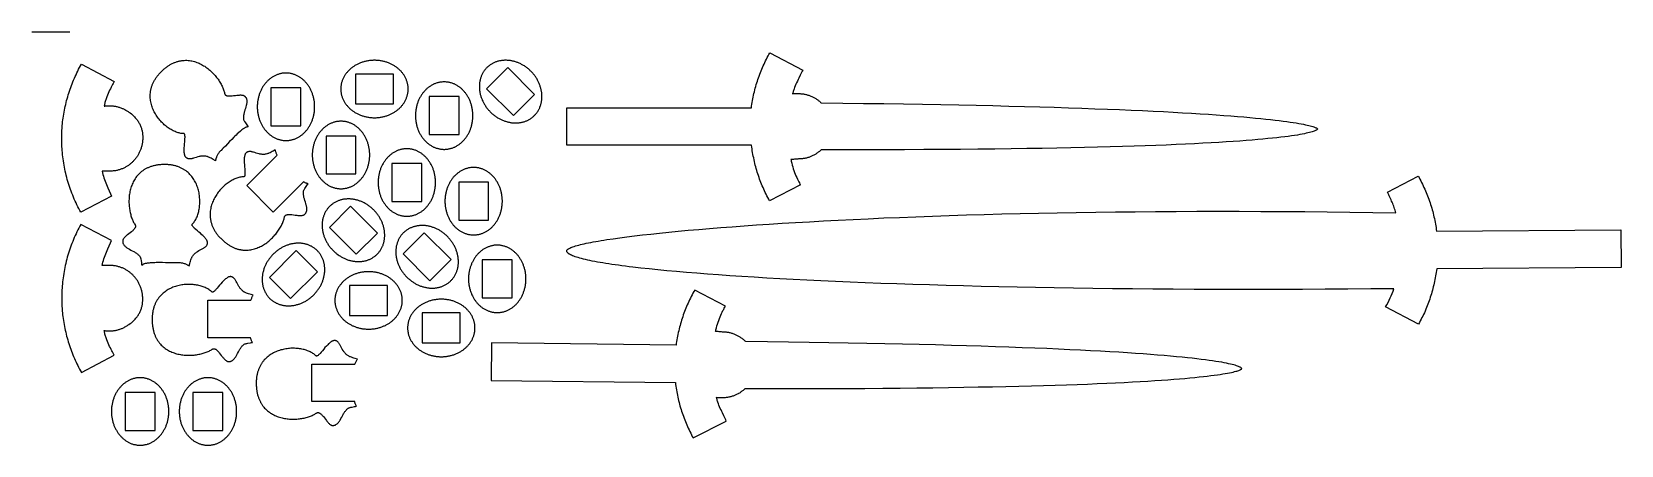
# Model space of a CAD drawing. Extents: x 0 to 31.8, y 3.7 to 12.
import ezdxf

# ---------------------------------------------------------------- set-up
doc = ezdxf.new("R2010")
doc.units = 0
doc.layers.add('LAYER_1', color=18, linetype='CONTINUOUS')

msp = doc.modelspace()

# ---------------------------------------------------------------- linework, layer by layer
at = {"layer": 'LAYER_1'}
msp.add_lwpolyline([(0, 11.97), (0.76, 11.97)], dxfattribs=at)
for points in [[(14.42, 9.698), (10.722, 9.698), (10.722, 10.448), (14.417, 10.448), (14.421, 10.484), (14.426, 10.52), (14.432, 10.557), (14.438, 10.593), (14.445, 10.628), (14.452, 10.664), (14.459, 10.7), (14.467, 10.736), (14.476, 10.771), (14.485, 10.807), (14.494, 10.842), (14.504, 10.877), (14.514, 10.912), (14.525, 10.947), (14.536, 10.982), (14.547, 11.016), (14.559, 11.051), (14.572, 11.085), (14.585, 11.12), (14.598, 11.154), (14.611, 11.188), (14.625, 11.222), (14.64, 11.255), (14.655, 11.289), (14.67, 11.322), (14.686, 11.355), (14.702, 11.388), (14.718, 11.421), (14.735, 11.454), (14.752, 11.487), (14.769, 11.519), (14.787, 11.552), (15.446, 11.204), (15.435, 11.18), (15.423, 11.154), (15.396, 11.1), (15.367, 11.043), (15.352, 11.013), (15.337, 10.983), (15.322, 10.952), (15.308, 10.921), (15.295, 10.889), (15.282, 10.857), (15.27, 10.826), (15.265, 10.81), (15.26, 10.794), (15.255, 10.778), (15.251, 10.762), (15.247, 10.746), (15.243, 10.73), (15.258, 10.732), (15.272, 10.733), (15.286, 10.734), (15.301, 10.734), (15.33, 10.733), (15.359, 10.733), (15.376, 10.733), (15.392, 10.732), (15.409, 10.731), (15.425, 10.73), (15.441, 10.728), (15.457, 10.726), (15.473, 10.723), (15.489, 10.72), (15.504, 10.717), (15.52, 10.713), (15.535, 10.709), (15.55, 10.704), (15.565, 10.7), (15.58, 10.695), (15.595, 10.689), (15.61, 10.683), (15.624, 10.677), (15.638, 10.671), (15.652, 10.664), (15.666, 10.657), (15.68, 10.649), (15.693, 10.641), (15.706, 10.633), (15.719, 10.625), (15.732, 10.616), (15.745, 10.607), (15.757, 10.598), (15.769, 10.588), (15.781, 10.579), (15.793, 10.568), (15.804, 10.558), (15.815, 10.548), (16.246, 10.543), (16.664, 10.538), (17.069, 10.532), (17.463, 10.526), (17.844, 10.52), (18.213, 10.514), (18.571, 10.507), (18.918, 10.499), (19.253, 10.492), (19.577, 10.484), (19.89, 10.476), (20.193, 10.467), (20.485, 10.459), (20.767, 10.45), (21.038, 10.441), (21.3, 10.431), (21.551, 10.422), (21.794, 10.412), (22.026, 10.402), (22.25, 10.392), (22.465, 10.382), (22.67, 10.372), (22.867, 10.361), (23.056, 10.351), (23.236, 10.34), (23.408, 10.33), (23.572, 10.319), (23.729, 10.308), (23.878, 10.298), (24.019, 10.287), (24.153, 10.276), (24.281, 10.266), (24.401, 10.255), (24.515, 10.244), (24.622, 10.234), (24.723, 10.223), (24.818, 10.213), (24.907, 10.203), (24.991, 10.193), (25.069, 10.183), (25.141, 10.173), (25.209, 10.164), (25.271, 10.154), (25.328, 10.145), (25.381, 10.136), (25.43, 10.127), (25.474, 10.119), (25.515, 10.11), (25.551, 10.102), (25.584, 10.095), (25.613, 10.087), (25.639, 10.08), (25.661, 10.074), (25.681, 10.067), (25.698, 10.061), (25.713, 10.056), (25.725, 10.051), (25.735, 10.046), (25.743, 10.041), (25.749, 10.037), (25.753, 10.034), (25.756, 10.031), (25.757, 10.028), (25.758, 10.026), (25.757, 10.024), (25.756, 10.021), (25.754, 10.017), (25.75, 10.013), (25.745, 10.009), (25.738, 10.004), (25.729, 9.999), (25.718, 9.993), (25.705, 9.987), (25.689, 9.981), (25.671, 9.975), (25.65, 9.968), (25.625, 9.961), (25.598, 9.953), (25.567, 9.945), (25.533, 9.938), (25.494, 9.929), (25.452, 9.921), (25.405, 9.913), (25.354, 9.904), (25.299, 9.895), (25.238, 9.886), (25.173, 9.877), (25.102, 9.868), (25.026, 9.859), (24.945, 9.849), (24.858, 9.84), (24.765, 9.831), (24.665, 9.821), (24.56, 9.812), (24.447, 9.802), (24.328, 9.793), (24.203, 9.784), (24.07, 9.774), (23.929, 9.765), (23.782, 9.756), (23.626, 9.747), (23.463, 9.738), (23.291, 9.729), (23.112, 9.721), (22.923, 9.713), (22.727, 9.704), (22.521, 9.696), (22.306, 9.689), (22.082, 9.681), (21.849, 9.674), (21.606, 9.667), (21.353, 9.66), (21.09, 9.654), (20.817, 9.648), (20.534, 9.642), (20.24, 9.637), (19.935, 9.632), (19.619, 9.628), (19.292, 9.624), (18.953, 9.62), (18.603, 9.617), (18.242, 9.614), (17.868, 9.612), (17.482, 9.61), (17.084, 9.608), (16.674, 9.608), (16.25, 9.607), (15.814, 9.608), (15.803, 9.597), (15.791, 9.587), (15.78, 9.577), (15.768, 9.567), (15.755, 9.558), (15.743, 9.548), (15.73, 9.539), (15.718, 9.531), (15.705, 9.522), (15.691, 9.514), (15.678, 9.507), (15.664, 9.499), (15.65, 9.492), (15.636, 9.485), (15.622, 9.479), (15.608, 9.473), (15.593, 9.467), (15.579, 9.462), (15.564, 9.457), (15.549, 9.452), (15.534, 9.448), (15.519, 9.443), (15.503, 9.44), (15.488, 9.437), (15.472, 9.434), (15.456, 9.431), (15.44, 9.429), (15.424, 9.427), (15.408, 9.426), (15.392, 9.425), (15.376, 9.424), (15.359, 9.424), (15.344, 9.423), (15.326, 9.422), (15.283, 9.418), (15.261, 9.416), (15.241, 9.415), (15.223, 9.415), (15.215, 9.415), (15.208, 9.416), (15.211, 9.398), (15.215, 9.379), (15.219, 9.36), (15.224, 9.341), (15.233, 9.303), (15.244, 9.266), (15.256, 9.228), (15.269, 9.191), (15.282, 9.155), (15.296, 9.12), (15.31, 9.086), (15.324, 9.054), (15.338, 9.023), (15.352, 8.995), (15.365, 8.968), (15.377, 8.944), (15.388, 8.923), (15.398, 8.905), (14.781, 8.588), (14.763, 8.621), (14.745, 8.653), (14.728, 8.686), (14.712, 8.719), (14.695, 8.752), (14.679, 8.785), (14.664, 8.818), (14.649, 8.852), (14.635, 8.885), (14.621, 8.919), (14.607, 8.953), (14.594, 8.987), (14.581, 9.022), (14.569, 9.056), (14.557, 9.091), (14.546, 9.126), (14.535, 9.161), (14.524, 9.196), (14.514, 9.231), (14.504, 9.266), (14.495, 9.302), (14.486, 9.337), (14.478, 9.373), (14.47, 9.409), (14.462, 9.444), (14.455, 9.48), (14.448, 9.516), (14.441, 9.553), (14.435, 9.589), (14.43, 9.625), (14.424, 9.661)], [(2.02, 9.366), (2.009, 9.355), (1.998, 9.345), (1.986, 9.335), (1.974, 9.325), (1.962, 9.315), (1.95, 9.306), (1.937, 9.297), (1.924, 9.288), (1.911, 9.28), (1.898, 9.272), (1.885, 9.264), (1.871, 9.257), (1.857, 9.25), (1.843, 9.243), (1.829, 9.236), (1.815, 9.23), (1.8, 9.224), (1.785, 9.219), (1.77, 9.214), (1.755, 9.209), (1.74, 9.204), (1.725, 9.2), (1.709, 9.197), (1.694, 9.193), (1.678, 9.19), (1.662, 9.188), (1.646, 9.185), (1.63, 9.184), (1.613, 9.182), (1.597, 9.181), (1.581, 9.181), (1.564, 9.18), (1.528, 9.18), (1.486, 9.178), (1.464, 9.178), (1.443, 9.178), (1.424, 9.18), (1.416, 9.181), (1.408, 9.182), (1.416, 9.15), (1.424, 9.117), (1.434, 9.083), (1.445, 9.049), (1.457, 9.015), (1.47, 8.981), (1.483, 8.947), (1.496, 8.914), (1.51, 8.88), (1.524, 8.848), (1.551, 8.786), (1.577, 8.728), (1.6, 8.677), (0.983, 8.358), (0.962, 8.394), (0.943, 8.432), (0.923, 8.469), (0.905, 8.507), (0.886, 8.545), (0.869, 8.583), (0.852, 8.621), (0.835, 8.66), (0.819, 8.699), (0.804, 8.738), (0.789, 8.777), (0.775, 8.816), (0.761, 8.856), (0.747, 8.896), (0.735, 8.936), (0.723, 8.976), (0.711, 9.016), (0.7, 9.056), (0.69, 9.097), (0.68, 9.137), (0.67, 9.178), (0.662, 9.219), (0.654, 9.26), (0.646, 9.301), (0.639, 9.343), (0.632, 9.384), (0.627, 9.426), (0.621, 9.467), (0.616, 9.509), (0.612, 9.551), (0.609, 9.593), (0.606, 9.635), (0.604, 9.665), (0.602, 9.696), (0.601, 9.727), (0.6, 9.757), (0.6, 9.788), (0.6, 9.819), (0.6, 9.85), (0.6, 9.881), (0.601, 9.911), (0.602, 9.942), (0.603, 9.973), (0.605, 10.004), (0.607, 10.034), (0.609, 10.065), (0.611, 10.096), (0.614, 10.126), (0.618, 10.166), (0.623, 10.205), (0.628, 10.244), (0.634, 10.283), (0.64, 10.322), (0.647, 10.361), (0.654, 10.4), (0.662, 10.439), (0.67, 10.477), (0.679, 10.516), (0.688, 10.554), (0.698, 10.593), (0.708, 10.631), (0.719, 10.669), (0.73, 10.706), (0.742, 10.744), (0.754, 10.782), (0.767, 10.819), (0.78, 10.856), (0.794, 10.893), (0.808, 10.93), (0.822, 10.967), (0.838, 11.004), (0.853, 11.04), (0.869, 11.076), (0.886, 11.112), (0.903, 11.148), (0.921, 11.183), (0.939, 11.219), (0.957, 11.254), (0.976, 11.289), (0.996, 11.323), (1.652, 10.973), (1.63, 10.935), (1.617, 10.912), (1.603, 10.887), (1.589, 10.86), (1.574, 10.831), (1.559, 10.8), (1.544, 10.768), (1.529, 10.735), (1.515, 10.701), (1.501, 10.666), (1.488, 10.63), (1.482, 10.611), (1.477, 10.593), (1.471, 10.575), (1.466, 10.556), (1.462, 10.538), (1.457, 10.519), (1.454, 10.501), (1.45, 10.482), (1.463, 10.484), (1.477, 10.486), (1.507, 10.488), (1.536, 10.489), (1.564, 10.489), (1.58, 10.489), (1.597, 10.488), (1.613, 10.487), (1.629, 10.486), (1.645, 10.484), (1.661, 10.482), (1.676, 10.479), (1.692, 10.476), (1.707, 10.472), (1.722, 10.469), (1.738, 10.464), (1.752, 10.46), (1.767, 10.455), (1.782, 10.45), (1.797, 10.444), (1.811, 10.438), (1.825, 10.432), (1.839, 10.425), (1.853, 10.419), (1.867, 10.412), (1.881, 10.404), (1.894, 10.396), (1.907, 10.388), (1.92, 10.38), (1.933, 10.372), (1.946, 10.363), (1.971, 10.345), (1.995, 10.325), (2.019, 10.305), (2.033, 10.292), (2.047, 10.279), (2.061, 10.265), (2.073, 10.251), (2.086, 10.237), (2.097, 10.223), (2.108, 10.208), (2.119, 10.194), (2.129, 10.179), (2.138, 10.164), (2.147, 10.149), (2.156, 10.134), (2.163, 10.118), (2.171, 10.103), (2.178, 10.087), (2.184, 10.071), (2.19, 10.056), (2.195, 10.04), (2.2, 10.024), (2.205, 10.008), (2.208, 9.991), (2.212, 9.975), (2.215, 9.959), (2.217, 9.943), (2.22, 9.927), (2.221, 9.91), (2.222, 9.894), (2.223, 9.878), (2.224, 9.861), (2.224, 9.845), (2.223, 9.829), (2.222, 9.813), (2.221, 9.797), (2.219, 9.78), (2.217, 9.764), (2.215, 9.748), (2.212, 9.732), (2.209, 9.717), (2.206, 9.701), (2.202, 9.685), (2.198, 9.67), (2.193, 9.654), (2.188, 9.639), (2.183, 9.624), (2.178, 9.609), (2.172, 9.594), (2.166, 9.58), (2.159, 9.565), (2.152, 9.551), (2.145, 9.537), (2.138, 9.523), (2.131, 9.51), (2.123, 9.496), (2.115, 9.483), (2.106, 9.47), (2.098, 9.457), (2.089, 9.445), (2.08, 9.433), (2.07, 9.421), (2.061, 9.409), (2.051, 9.398), (2.041, 9.387), (2.031, 9.376)], [(3.792, 9.597), (3.779, 9.585), (3.768, 9.572), (3.757, 9.56), (3.747, 9.547), (3.738, 9.535), (3.73, 9.522), (3.722, 9.509), (3.715, 9.496), (3.709, 9.483), (3.703, 9.47), (3.698, 9.457), (3.693, 9.444), (3.688, 9.43), (3.684, 9.417), (3.681, 9.404), (3.678, 9.39), (3.637, 9.415), (3.615, 9.427), (3.594, 9.438), (3.572, 9.449), (3.55, 9.459), (3.539, 9.463), (3.528, 9.467), (3.517, 9.471), (3.506, 9.474), (3.49, 9.478), (3.475, 9.481), (3.459, 9.482), (3.444, 9.483), (3.428, 9.483), (3.413, 9.482), (3.398, 9.48), (3.383, 9.478), (3.368, 9.475), (3.353, 9.472), (3.324, 9.464), (3.296, 9.456), (3.268, 9.447), (3.242, 9.439), (3.229, 9.436), (3.216, 9.433), (3.204, 9.43), (3.191, 9.428), (3.18, 9.426), (3.168, 9.426), (3.157, 9.426), (3.146, 9.427), (3.135, 9.429), (3.125, 9.432), (3.12, 9.434), (3.116, 9.436), (3.111, 9.439), (3.106, 9.442), (3.102, 9.445), (3.097, 9.448), (3.093, 9.452), (3.088, 9.457), (3.085, 9.461), (3.081, 9.466), (3.077, 9.471), (3.074, 9.477), (3.072, 9.483), (3.069, 9.49), (3.067, 9.497), (3.065, 9.504), (3.061, 9.519), (3.058, 9.535), (3.056, 9.552), (3.055, 9.57), (3.054, 9.589), (3.054, 9.608), (3.055, 9.628), (3.056, 9.648), (3.058, 9.689), (3.061, 9.729), (3.065, 9.769), (3.067, 9.806), (3.069, 9.841), (3.07, 9.857), (3.07, 9.871), (3.069, 9.885), (3.068, 9.897), (3.066, 9.907), (3.065, 9.912), (3.063, 9.916), (3.062, 9.92), (3.06, 9.923), (3.058, 9.926), (3.055, 9.928), (3.053, 9.93), (3.05, 9.932), (3.047, 9.932), (3.044, 9.933), (3.025, 9.933), (3.007, 9.935), (2.988, 9.937), (2.969, 9.941), (2.95, 9.945), (2.93, 9.951), (2.91, 9.957), (2.891, 9.964), (2.871, 9.972), (2.851, 9.981), (2.831, 9.99), (2.811, 10.001), (2.791, 10.012), (2.771, 10.024), (2.751, 10.037), (2.732, 10.05), (2.712, 10.064), (2.693, 10.079), (2.674, 10.095), (2.655, 10.111), (2.637, 10.128), (2.619, 10.145), (2.601, 10.163), (2.584, 10.182), (2.567, 10.201), (2.551, 10.221), (2.535, 10.241), (2.52, 10.261), (2.505, 10.282), (2.491, 10.304), (2.477, 10.326), (2.464, 10.349), (2.452, 10.371), (2.441, 10.395), (2.43, 10.418), (2.42, 10.442), (2.411, 10.467), (2.403, 10.491), (2.395, 10.516), (2.389, 10.541), (2.383, 10.567), (2.379, 10.592), (2.375, 10.618), (2.373, 10.644), (2.372, 10.67), (2.372, 10.697), (2.373, 10.723), (2.375, 10.75), (2.376, 10.763), (2.378, 10.777), (2.38, 10.79), (2.383, 10.803), (2.386, 10.817), (2.389, 10.83), (2.392, 10.844), (2.396, 10.857), (2.4, 10.871), (2.404, 10.884), (2.409, 10.897), (2.414, 10.911), (2.42, 10.924), (2.426, 10.938), (2.432, 10.951), (2.439, 10.965), (2.446, 10.978), (2.453, 10.991), (2.461, 11.005), (2.469, 11.018), (2.477, 11.032), (2.486, 11.045), (2.495, 11.058), (2.505, 11.071), (2.515, 11.085), (2.526, 11.098), (2.536, 11.111), (2.548, 11.124), (2.559, 11.137), (2.572, 11.15), (2.584, 11.163), (2.597, 11.176), (2.611, 11.189), (2.624, 11.202), (2.638, 11.214), (2.652, 11.226), (2.665, 11.237), (2.679, 11.248), (2.692, 11.258), (2.706, 11.268), (2.72, 11.278), (2.733, 11.287), (2.747, 11.296), (2.761, 11.305), (2.774, 11.313), (2.788, 11.32), (2.802, 11.328), (2.815, 11.335), (2.829, 11.341), (2.842, 11.347), (2.856, 11.353), (2.869, 11.358), (2.883, 11.364), (2.896, 11.368), (2.91, 11.373), (2.923, 11.377), (2.937, 11.38), (2.95, 11.384), (2.963, 11.387), (2.977, 11.39), (2.99, 11.392), (3.003, 11.394), (3.017, 11.396), (3.03, 11.397), (3.056, 11.399), (3.082, 11.4), (3.108, 11.4), (3.134, 11.398), (3.159, 11.396), (3.184, 11.392), (3.209, 11.387), (3.234, 11.382), (3.259, 11.375), (3.283, 11.368), (3.307, 11.359), (3.33, 11.35), (3.354, 11.34), (3.376, 11.329), (3.399, 11.318), (3.421, 11.305), (3.443, 11.292), (3.465, 11.279), (3.486, 11.264), (3.506, 11.25), (3.527, 11.234), (3.546, 11.218), (3.566, 11.202), (3.585, 11.185), (3.603, 11.168), (3.621, 11.15), (3.638, 11.132), (3.655, 11.114), (3.671, 11.096), (3.687, 11.077), (3.702, 11.058), (3.717, 11.039), (3.731, 11.02), (3.744, 11), (3.757, 10.981), (3.769, 10.961), (3.781, 10.942), (3.792, 10.922), (3.802, 10.903), (3.812, 10.884), (3.821, 10.865), (3.829, 10.846), (3.836, 10.827), (3.843, 10.808), (3.849, 10.79), (3.854, 10.772), (3.858, 10.754), (3.862, 10.737), (3.863, 10.732), (3.865, 10.726), (3.867, 10.722), (3.869, 10.717), (3.872, 10.713), (3.875, 10.709), (3.879, 10.706), (3.883, 10.703), (3.887, 10.7), (3.891, 10.697), (3.896, 10.695), (3.901, 10.693), (3.906, 10.691), (3.912, 10.69), (3.924, 10.688), (3.937, 10.686), (3.95, 10.686), (3.965, 10.686), (3.98, 10.686), (3.995, 10.687), (4.011, 10.689), (4.044, 10.692), (4.078, 10.697), (4.111, 10.701), (4.128, 10.703), (4.144, 10.704), (4.16, 10.705), (4.175, 10.706), (4.19, 10.706), (4.204, 10.705), (4.217, 10.703), (4.229, 10.701), (4.235, 10.699), (4.241, 10.698), (4.246, 10.696), (4.251, 10.693), (4.256, 10.691), (4.26, 10.688), (4.264, 10.685), (4.268, 10.681), (4.273, 10.676), (4.278, 10.67), (4.283, 10.665), (4.287, 10.659), (4.29, 10.653), (4.293, 10.647), (4.296, 10.641), (4.299, 10.635), (4.301, 10.629), (4.303, 10.623), (4.306, 10.61), (4.308, 10.597), (4.309, 10.583), (4.309, 10.57), (4.308, 10.556), (4.306, 10.541), (4.304, 10.527), (4.301, 10.512), (4.297, 10.498), (4.289, 10.468), (4.28, 10.437), (4.27, 10.406), (4.261, 10.375), (4.256, 10.359), (4.252, 10.343), (4.249, 10.328), (4.246, 10.312), (4.243, 10.297), (4.241, 10.281), (4.24, 10.266), (4.24, 10.25), (4.241, 10.235), (4.243, 10.22), (4.244, 10.213), (4.247, 10.204), (4.251, 10.195), (4.256, 10.186), (4.261, 10.177), (4.268, 10.167), (4.281, 10.146), (4.311, 10.106), (4.324, 10.087), (4.336, 10.07), (4.316, 10.066), (4.307, 10.064), (4.298, 10.061), (4.289, 10.058), (4.279, 10.054), (4.27, 10.049), (4.26, 10.043), (4.249, 10.037), (4.238, 10.028), (4.225, 10.019), (4.211, 10.008), (4.195, 9.995), (4.178, 9.981), (4.138, 9.946), (4.115, 9.925), (4.093, 9.904), (4.071, 9.882), (4.049, 9.861), (4.006, 9.817), (3.964, 9.772), (3.921, 9.728), (3.879, 9.683), (3.836, 9.64), (3.814, 9.618)], [(6.866, 10.25), (6.883, 10.25), (6.9, 10.251), (6.917, 10.252), (6.935, 10.253), (6.952, 10.255), (6.968, 10.257), (6.985, 10.259), (7.002, 10.262), (7.018, 10.265), (7.034, 10.268), (7.05, 10.272), (7.066, 10.276), (7.082, 10.28), (7.098, 10.285), (7.113, 10.29), (7.128, 10.295), (7.143, 10.301), (7.158, 10.307), (7.173, 10.313), (7.187, 10.319), (7.202, 10.326), (7.216, 10.333), (7.229, 10.341), (7.243, 10.348), (7.256, 10.356), (7.269, 10.364), (7.282, 10.373), (7.295, 10.381), (7.307, 10.39), (7.319, 10.399), (7.331, 10.409), (7.343, 10.419), (7.354, 10.428), (7.365, 10.438), (7.376, 10.449), (7.386, 10.459), (7.397, 10.47), (7.406, 10.481), (7.416, 10.492), (7.425, 10.504), (7.434, 10.515), (7.443, 10.527), (7.451, 10.539), (7.459, 10.551), (7.467, 10.563), (7.474, 10.576), (7.481, 10.588), (7.488, 10.601), (7.494, 10.614), (7.5, 10.627), (7.505, 10.641), (7.51, 10.654), (7.515, 10.668), (7.519, 10.681), (7.523, 10.695), (7.527, 10.709), (7.53, 10.723), (7.533, 10.738), (7.535, 10.752), (7.537, 10.766), (7.539, 10.781), (7.54, 10.796), (7.54, 10.81), (7.541, 10.825), (7.54, 10.84), (7.54, 10.855), (7.539, 10.869), (7.537, 10.884), (7.535, 10.898), (7.533, 10.913), (7.53, 10.927), (7.527, 10.941), (7.523, 10.955), (7.519, 10.969), (7.515, 10.983), (7.51, 10.996), (7.505, 11.01), (7.5, 11.023), (7.494, 11.036), (7.488, 11.049), (7.481, 11.062), (7.474, 11.074), (7.467, 11.087), (7.459, 11.099), (7.451, 11.111), (7.443, 11.123), (7.434, 11.135), (7.425, 11.147), (7.416, 11.158), (7.406, 11.169), (7.397, 11.18), (7.386, 11.191), (7.376, 11.201), (7.365, 11.212), (7.354, 11.222), (7.343, 11.232), (7.331, 11.241), (7.319, 11.251), (7.307, 11.26), (7.295, 11.269), (7.282, 11.277), (7.269, 11.286), (7.256, 11.294), (7.243, 11.302), (7.229, 11.31), (7.216, 11.317), (7.202, 11.324), (7.187, 11.331), (7.173, 11.337), (7.158, 11.343), (7.143, 11.349), (7.128, 11.355), (7.113, 11.36), (7.098, 11.365), (7.082, 11.37), (7.066, 11.374), (7.05, 11.378), (7.034, 11.382), (7.018, 11.385), (7.002, 11.388), (6.985, 11.391), (6.968, 11.393), (6.952, 11.395), (6.935, 11.397), (6.917, 11.398), (6.9, 11.399), (6.883, 11.4), (6.866, 11.4), (6.848, 11.4), (6.831, 11.399), (6.814, 11.398), (6.797, 11.397), (6.78, 11.395), (6.763, 11.393), (6.746, 11.391), (6.73, 11.388), (6.713, 11.385), (6.697, 11.382), (6.681, 11.378), (6.665, 11.374), (6.649, 11.37), (6.633, 11.365), (6.618, 11.36), (6.603, 11.355), (6.588, 11.349), (6.573, 11.343), (6.558, 11.337), (6.544, 11.331), (6.53, 11.324), (6.516, 11.317), (6.502, 11.31), (6.488, 11.302), (6.475, 11.294), (6.462, 11.286), (6.449, 11.277), (6.436, 11.269), (6.424, 11.26), (6.412, 11.251), (6.4, 11.241), (6.388, 11.232), (6.377, 11.222), (6.366, 11.212), (6.355, 11.201), (6.345, 11.191), (6.335, 11.18), (6.325, 11.169), (6.315, 11.158), (6.306, 11.147), (6.297, 11.135), (6.288, 11.123), (6.28, 11.111), (6.272, 11.099), (6.264, 11.087), (6.257, 11.074), (6.25, 11.062), (6.244, 11.049), (6.237, 11.036), (6.232, 11.023), (6.226, 11.01), (6.221, 10.996), (6.216, 10.983), (6.212, 10.969), (6.208, 10.955), (6.204, 10.941), (6.201, 10.927), (6.198, 10.913), (6.196, 10.898), (6.194, 10.884), (6.193, 10.869), (6.191, 10.855), (6.191, 10.84), (6.191, 10.825), (6.191, 10.81), (6.191, 10.796), (6.193, 10.781), (6.194, 10.766), (6.196, 10.752), (6.198, 10.738), (6.201, 10.723), (6.204, 10.709), (6.208, 10.695), (6.212, 10.681), (6.216, 10.668), (6.221, 10.654), (6.226, 10.641), (6.232, 10.627), (6.237, 10.614), (6.244, 10.601), (6.25, 10.588), (6.257, 10.576), (6.264, 10.563), (6.272, 10.551), (6.28, 10.539), (6.288, 10.527), (6.297, 10.515), (6.306, 10.504), (6.315, 10.492), (6.325, 10.481), (6.335, 10.47), (6.345, 10.459), (6.355, 10.449), (6.366, 10.438), (6.377, 10.428), (6.388, 10.419), (6.4, 10.409), (6.412, 10.399), (6.424, 10.39), (6.436, 10.381), (6.449, 10.373), (6.462, 10.364), (6.475, 10.356), (6.488, 10.348), (6.502, 10.341), (6.516, 10.333), (6.53, 10.326), (6.544, 10.319), (6.558, 10.313), (6.573, 10.307), (6.588, 10.301), (6.603, 10.295), (6.618, 10.29), (6.633, 10.285), (6.649, 10.28), (6.665, 10.276), (6.681, 10.272), (6.697, 10.268), (6.713, 10.265), (6.73, 10.262), (6.746, 10.259), (6.763, 10.257), (6.78, 10.255), (6.797, 10.253), (6.814, 10.252), (6.831, 10.251), (6.848, 10.25)], [(10, 11.18), (9.987, 11.192), (9.975, 11.204), (9.962, 11.215), (9.949, 11.226), (9.936, 11.237), (9.922, 11.248), (9.909, 11.258), (9.895, 11.268), (9.881, 11.277), (9.868, 11.286), (9.854, 11.295), (9.839, 11.303), (9.825, 11.311), (9.811, 11.319), (9.796, 11.327), (9.782, 11.334), (9.767, 11.34), (9.753, 11.347), (9.738, 11.353), (9.723, 11.358), (9.708, 11.363), (9.693, 11.368), (9.678, 11.373), (9.663, 11.377), (9.648, 11.381), (9.633, 11.385), (9.618, 11.388), (9.603, 11.39), (9.588, 11.393), (9.573, 11.395), (9.558, 11.397), (9.543, 11.398), (9.528, 11.399), (9.513, 11.4), (9.498, 11.4), (9.483, 11.4), (9.469, 11.4), (9.454, 11.399), (9.439, 11.398), (9.425, 11.396), (9.41, 11.394), (9.396, 11.392), (9.381, 11.39), (9.367, 11.387), (9.353, 11.383), (9.339, 11.38), (9.325, 11.376), (9.311, 11.371), (9.298, 11.366), (9.284, 11.361), (9.271, 11.356), (9.258, 11.35), (9.245, 11.344), (9.232, 11.337), (9.22, 11.33), (9.207, 11.323), (9.195, 11.315), (9.183, 11.307), (9.171, 11.298), (9.16, 11.29), (9.148, 11.28), (9.137, 11.271), (9.126, 11.261), (9.116, 11.25), (9.105, 11.24), (9.095, 11.229), (9.086, 11.218), (9.077, 11.206), (9.068, 11.195), (9.059, 11.183), (9.051, 11.171), (9.043, 11.159), (9.036, 11.146), (9.029, 11.134), (9.023, 11.121), (9.016, 11.108), (9.01, 11.095), (9.005, 11.082), (9, 11.068), (8.995, 11.055), (8.991, 11.041), (8.987, 11.027), (8.983, 11.013), (8.98, 10.999), (8.977, 10.985), (8.974, 10.97), (8.972, 10.956), (8.97, 10.942), (8.968, 10.927), (8.967, 10.912), (8.967, 10.898), (8.966, 10.883), (8.966, 10.868), (8.966, 10.853), (8.967, 10.838), (8.968, 10.823), (8.969, 10.808), (8.971, 10.793), (8.973, 10.778), (8.976, 10.763), (8.978, 10.748), (8.982, 10.733), (8.985, 10.718), (8.989, 10.703), (8.993, 10.688), (8.998, 10.673), (9.003, 10.658), (9.008, 10.643), (9.014, 10.628), (9.02, 10.614), (9.026, 10.599), (9.033, 10.584), (9.04, 10.57), (9.047, 10.555), (9.055, 10.541), (9.063, 10.527), (9.071, 10.513), (9.08, 10.499), (9.089, 10.485), (9.099, 10.471), (9.108, 10.457), (9.118, 10.444), (9.129, 10.431), (9.14, 10.417), (9.151, 10.404), (9.162, 10.392), (9.174, 10.379), (9.186, 10.367), (9.199, 10.354), (9.212, 10.343), (9.224, 10.331), (9.237, 10.32), (9.25, 10.309), (9.264, 10.299), (9.277, 10.288), (9.291, 10.279), (9.305, 10.269), (9.319, 10.26), (9.333, 10.251), (9.347, 10.243), (9.361, 10.235), (9.375, 10.227), (9.39, 10.22), (9.404, 10.213), (9.419, 10.206), (9.433, 10.2), (9.448, 10.194), (9.463, 10.188), (9.478, 10.183), (9.493, 10.178), (9.508, 10.173), (9.523, 10.169), (9.538, 10.165), (9.553, 10.162), (9.568, 10.159), (9.583, 10.156), (9.598, 10.153), (9.613, 10.151), (9.628, 10.149), (9.643, 10.148), (9.658, 10.147), (9.673, 10.146), (9.688, 10.146), (9.703, 10.146), (9.717, 10.147), (9.732, 10.147), (9.747, 10.149), (9.761, 10.15), (9.776, 10.152), (9.79, 10.154), (9.805, 10.157), (9.819, 10.16), (9.833, 10.163), (9.847, 10.167), (9.861, 10.171), (9.875, 10.175), (9.888, 10.18), (9.902, 10.185), (9.915, 10.19), (9.928, 10.196), (9.941, 10.203), (9.954, 10.209), (9.966, 10.216), (9.979, 10.224), (9.991, 10.231), (10.003, 10.239), (10.015, 10.248), (10.026, 10.257), (10.038, 10.266), (10.049, 10.276), (10.06, 10.285), (10.07, 10.296), (10.081, 10.306), (10.091, 10.317), (10.1, 10.328), (10.109, 10.34), (10.118, 10.351), (10.127, 10.363), (10.135, 10.375), (10.143, 10.387), (10.15, 10.4), (10.157, 10.412), (10.164, 10.425), (10.17, 10.438), (10.176, 10.451), (10.181, 10.465), (10.186, 10.478), (10.191, 10.492), (10.195, 10.505), (10.2, 10.519), (10.203, 10.533), (10.207, 10.547), (10.209, 10.561), (10.212, 10.576), (10.214, 10.59), (10.216, 10.605), (10.218, 10.619), (10.219, 10.634), (10.22, 10.649), (10.22, 10.663), (10.22, 10.678), (10.22, 10.693), (10.219, 10.708), (10.218, 10.723), (10.217, 10.738), (10.215, 10.753), (10.213, 10.768), (10.21, 10.783), (10.208, 10.798), (10.204, 10.813), (10.201, 10.828), (10.197, 10.843), (10.193, 10.858), (10.188, 10.873), (10.183, 10.888), (10.178, 10.903), (10.172, 10.918), (10.166, 10.933), (10.16, 10.947), (10.153, 10.962), (10.146, 10.976), (10.139, 10.991), (10.131, 11.005), (10.123, 11.019), (10.115, 11.034), (10.106, 11.048), (10.097, 11.062), (10.088, 11.075), (10.078, 11.089), (10.068, 11.102), (10.057, 11.116), (10.046, 11.129), (10.035, 11.142), (10.024, 11.155), (10.012, 11.167)], [(9.112, 10.83), (9.65, 10.292), (10.074, 10.717), (9.536, 11.254)], [(5.667, 10.469), (5.667, 10.486), (5.666, 10.504), (5.666, 10.521), (5.664, 10.538), (5.663, 10.555), (5.661, 10.572), (5.658, 10.588), (5.656, 10.605), (5.653, 10.621), (5.649, 10.638), (5.645, 10.654), (5.641, 10.67), (5.637, 10.685), (5.632, 10.701), (5.627, 10.717), (5.622, 10.732), (5.616, 10.747), (5.611, 10.762), (5.604, 10.776), (5.598, 10.791), (5.591, 10.805), (5.584, 10.819), (5.577, 10.833), (5.569, 10.846), (5.561, 10.86), (5.553, 10.873), (5.545, 10.886), (5.536, 10.898), (5.527, 10.911), (5.518, 10.923), (5.508, 10.935), (5.499, 10.946), (5.489, 10.958), (5.479, 10.969), (5.469, 10.979), (5.458, 10.99), (5.447, 11), (5.436, 11.01), (5.425, 11.019), (5.414, 11.029), (5.402, 11.038), (5.39, 11.046), (5.378, 11.055), (5.366, 11.063), (5.354, 11.07), (5.342, 11.077), (5.329, 11.084), (5.316, 11.091), (5.303, 11.097), (5.29, 11.103), (5.277, 11.109), (5.263, 11.114), (5.25, 11.118), (5.236, 11.123), (5.222, 11.127), (5.208, 11.13), (5.194, 11.133), (5.18, 11.136), (5.165, 11.139), (5.151, 11.141), (5.136, 11.142), (5.122, 11.143), (5.107, 11.144), (5.092, 11.144), (5.077, 11.144), (5.063, 11.143), (5.048, 11.142), (5.033, 11.141), (5.019, 11.139), (5.005, 11.136), (4.99, 11.133), (4.976, 11.13), (4.962, 11.127), (4.949, 11.123), (4.935, 11.118), (4.921, 11.114), (4.908, 11.109), (4.895, 11.103), (4.881, 11.097), (4.868, 11.091), (4.856, 11.084), (4.843, 11.077), (4.83, 11.07), (4.818, 11.063), (4.806, 11.055), (4.794, 11.046), (4.782, 11.038), (4.771, 11.029), (4.759, 11.019), (4.748, 11.01), (4.737, 11), (4.726, 10.99), (4.716, 10.979), (4.706, 10.969), (4.696, 10.958), (4.686, 10.946), (4.676, 10.935), (4.667, 10.923), (4.657, 10.911), (4.649, 10.898), (4.64, 10.886), (4.631, 10.873), (4.623, 10.86), (4.615, 10.846), (4.608, 10.833), (4.6, 10.819), (4.593, 10.805), (4.587, 10.791), (4.58, 10.776), (4.574, 10.762), (4.568, 10.747), (4.562, 10.732), (4.557, 10.717), (4.552, 10.701), (4.547, 10.685), (4.543, 10.67), (4.539, 10.654), (4.535, 10.638), (4.532, 10.621), (4.529, 10.605), (4.526, 10.588), (4.524, 10.572), (4.522, 10.555), (4.52, 10.538), (4.519, 10.521), (4.518, 10.504), (4.517, 10.486), (4.517, 10.469), (4.517, 10.452), (4.518, 10.434), (4.519, 10.417), (4.52, 10.4), (4.522, 10.383), (4.524, 10.366), (4.526, 10.35), (4.529, 10.333), (4.532, 10.317), (4.535, 10.3), (4.539, 10.284), (4.543, 10.268), (4.547, 10.253), (4.552, 10.237), (4.557, 10.222), (4.562, 10.206), (4.568, 10.191), (4.574, 10.176), (4.58, 10.162), (4.587, 10.147), (4.593, 10.133), (4.6, 10.119), (4.608, 10.105), (4.615, 10.092), (4.623, 10.078), (4.631, 10.065), (4.64, 10.052), (4.649, 10.04), (4.657, 10.027), (4.667, 10.015), (4.676, 10.003), (4.686, 9.992), (4.696, 9.98), (4.706, 9.969), (4.716, 9.959), (4.726, 9.948), (4.737, 9.938), (4.748, 9.928), (4.759, 9.919), (4.771, 9.909), (4.782, 9.9), (4.794, 9.892), (4.806, 9.883), (4.818, 9.875), (4.83, 9.868), (4.843, 9.861), (4.856, 9.854), (4.868, 9.847), (4.881, 9.841), (4.895, 9.835), (4.908, 9.829), (4.921, 9.824), (4.935, 9.82), (4.949, 9.815), (4.962, 9.811), (4.976, 9.808), (4.99, 9.805), (5.005, 9.802), (5.019, 9.799), (5.033, 9.797), (5.048, 9.796), (5.063, 9.795), (5.077, 9.794), (5.092, 9.794), (5.107, 9.794), (5.122, 9.795), (5.136, 9.796), (5.151, 9.797), (5.165, 9.799), (5.18, 9.802), (5.194, 9.805), (5.208, 9.808), (5.222, 9.811), (5.236, 9.815), (5.25, 9.82), (5.263, 9.824), (5.277, 9.829), (5.29, 9.835), (5.303, 9.841), (5.316, 9.847), (5.329, 9.854), (5.342, 9.861), (5.354, 9.868), (5.366, 9.875), (5.378, 9.883), (5.39, 9.892), (5.402, 9.9), (5.414, 9.909), (5.425, 9.919), (5.436, 9.928), (5.447, 9.938), (5.458, 9.948), (5.469, 9.959), (5.479, 9.969), (5.489, 9.98), (5.499, 9.992), (5.508, 10.003), (5.518, 10.015), (5.527, 10.027), (5.536, 10.04), (5.545, 10.052), (5.553, 10.065), (5.561, 10.078), (5.569, 10.092), (5.577, 10.105), (5.584, 10.119), (5.591, 10.133), (5.598, 10.147), (5.604, 10.162), (5.611, 10.176), (5.616, 10.191), (5.622, 10.206), (5.627, 10.222), (5.632, 10.237), (5.637, 10.253), (5.641, 10.268), (5.645, 10.284), (5.649, 10.3), (5.653, 10.317), (5.656, 10.333), (5.658, 10.35), (5.661, 10.366), (5.663, 10.383), (5.664, 10.4), (5.666, 10.417), (5.666, 10.434), (5.667, 10.452)], [(4.792, 10.849), (4.792, 10.089), (5.392, 10.089), (5.392, 10.849)], [(7.246, 11.125), (6.486, 11.125), (6.486, 10.525), (7.246, 10.525)], [(8.837, 10.292), (8.836, 10.309), (8.836, 10.327), (8.835, 10.344), (8.834, 10.361), (8.832, 10.378), (8.83, 10.395), (8.828, 10.411), (8.825, 10.428), (8.822, 10.444), (8.818, 10.461), (8.815, 10.477), (8.811, 10.493), (8.806, 10.508), (8.802, 10.524), (8.797, 10.539), (8.791, 10.555), (8.786, 10.57), (8.78, 10.584), (8.774, 10.599), (8.767, 10.614), (8.76, 10.628), (8.753, 10.642), (8.746, 10.656), (8.738, 10.669), (8.73, 10.683), (8.722, 10.696), (8.714, 10.709), (8.705, 10.721), (8.696, 10.734), (8.687, 10.746), (8.678, 10.758), (8.668, 10.769), (8.658, 10.78), (8.648, 10.791), (8.638, 10.802), (8.627, 10.813), (8.617, 10.823), (8.606, 10.833), (8.594, 10.842), (8.583, 10.852), (8.571, 10.861), (8.56, 10.869), (8.548, 10.877), (8.536, 10.885), (8.523, 10.893), (8.511, 10.9), (8.498, 10.907), (8.485, 10.914), (8.472, 10.92), (8.459, 10.926), (8.446, 10.931), (8.433, 10.936), (8.419, 10.941), (8.405, 10.946), (8.391, 10.95), (8.377, 10.953), (8.363, 10.956), (8.349, 10.959), (8.335, 10.961), (8.32, 10.963), (8.306, 10.965), (8.291, 10.966), (8.276, 10.967), (8.262, 10.967), (8.247, 10.967), (8.232, 10.966), (8.217, 10.965), (8.203, 10.963), (8.188, 10.961), (8.174, 10.959), (8.16, 10.956), (8.146, 10.953), (8.132, 10.95), (8.118, 10.946), (8.104, 10.941), (8.091, 10.936), (8.077, 10.931), (8.064, 10.926), (8.051, 10.92), (8.038, 10.914), (8.025, 10.907), (8.012, 10.9), (8, 10.893), (7.987, 10.885), (7.975, 10.877), (7.963, 10.869), (7.952, 10.861), (7.94, 10.852), (7.929, 10.842), (7.917, 10.833), (7.907, 10.823), (7.896, 10.813), (7.885, 10.802), (7.875, 10.791), (7.865, 10.78), (7.855, 10.769), (7.845, 10.758), (7.836, 10.746), (7.827, 10.734), (7.818, 10.721), (7.809, 10.709), (7.801, 10.696), (7.793, 10.683), (7.785, 10.669), (7.777, 10.656), (7.77, 10.642), (7.763, 10.628), (7.756, 10.614), (7.749, 10.599), (7.743, 10.584), (7.737, 10.57), (7.732, 10.555), (7.726, 10.539), (7.721, 10.524), (7.717, 10.508), (7.712, 10.493), (7.708, 10.477), (7.705, 10.461), (7.701, 10.444), (7.698, 10.428), (7.696, 10.411), (7.693, 10.395), (7.691, 10.378), (7.689, 10.361), (7.688, 10.344), (7.687, 10.327), (7.687, 10.309), (7.687, 10.292), (7.687, 10.274), (7.687, 10.257), (7.688, 10.24), (7.689, 10.223), (7.691, 10.206), (7.693, 10.189), (7.696, 10.172), (7.698, 10.156), (7.701, 10.139), (7.705, 10.123), (7.708, 10.107), (7.712, 10.091), (7.717, 10.075), (7.721, 10.06), (7.726, 10.044), (7.732, 10.029), (7.737, 10.014), (7.743, 9.999), (7.749, 9.985), (7.756, 9.97), (7.763, 9.956), (7.77, 9.942), (7.777, 9.928), (7.785, 9.914), (7.793, 9.901), (7.801, 9.888), (7.809, 9.875), (7.818, 9.862), (7.827, 9.85), (7.836, 9.838), (7.845, 9.826), (7.855, 9.815), (7.865, 9.803), (7.875, 9.792), (7.885, 9.781), (7.896, 9.771), (7.907, 9.761), (7.917, 9.751), (7.929, 9.741), (7.94, 9.732), (7.952, 9.723), (7.963, 9.715), (7.975, 9.706), (7.987, 9.698), (8, 9.691), (8.012, 9.683), (8.025, 9.676), (8.038, 9.67), (8.051, 9.664), (8.064, 9.658), (8.077, 9.652), (8.091, 9.647), (8.104, 9.642), (8.118, 9.638), (8.132, 9.634), (8.146, 9.631), (8.16, 9.627), (8.174, 9.625), (8.188, 9.622), (8.203, 9.62), (8.217, 9.619), (8.232, 9.618), (8.247, 9.617), (8.262, 9.617), (8.276, 9.617), (8.291, 9.618), (8.306, 9.619), (8.32, 9.62), (8.335, 9.622), (8.349, 9.625), (8.363, 9.627), (8.377, 9.631), (8.391, 9.634), (8.405, 9.638), (8.419, 9.642), (8.433, 9.647), (8.446, 9.652), (8.459, 9.658), (8.472, 9.664), (8.485, 9.67), (8.498, 9.676), (8.511, 9.683), (8.523, 9.691), (8.536, 9.698), (8.548, 9.706), (8.56, 9.715), (8.571, 9.723), (8.583, 9.732), (8.594, 9.741), (8.606, 9.751), (8.617, 9.761), (8.627, 9.771), (8.638, 9.781), (8.648, 9.792), (8.658, 9.803), (8.668, 9.815), (8.678, 9.826), (8.687, 9.838), (8.696, 9.85), (8.705, 9.862), (8.714, 9.875), (8.722, 9.888), (8.73, 9.901), (8.738, 9.914), (8.746, 9.928), (8.753, 9.942), (8.76, 9.956), (8.767, 9.97), (8.774, 9.985), (8.78, 9.999), (8.786, 10.014), (8.791, 10.029), (8.797, 10.044), (8.802, 10.06), (8.806, 10.075), (8.811, 10.091), (8.815, 10.107), (8.818, 10.123), (8.822, 10.139), (8.825, 10.156), (8.828, 10.172), (8.83, 10.189), (8.832, 10.206), (8.834, 10.223), (8.835, 10.24), (8.836, 10.257), (8.836, 10.274)], [(7.962, 10.672), (7.962, 9.912), (8.562, 9.912), (8.562, 10.672)], [(6.77, 9.504), (6.769, 9.522), (6.769, 9.539), (6.768, 9.556), (6.767, 9.573), (6.765, 9.59), (6.763, 9.607), (6.761, 9.624), (6.758, 9.64), (6.755, 9.657), (6.751, 9.673), (6.748, 9.689), (6.744, 9.705), (6.739, 9.721), (6.735, 9.737), (6.73, 9.752), (6.724, 9.767), (6.719, 9.782), (6.713, 9.797), (6.707, 9.812), (6.7, 9.826), (6.693, 9.84), (6.686, 9.854), (6.679, 9.868), (6.671, 9.882), (6.664, 9.895), (6.655, 9.908), (6.647, 9.921), (6.638, 9.934), (6.629, 9.946), (6.62, 9.958), (6.611, 9.97), (6.601, 9.982), (6.591, 9.993), (6.581, 10.004), (6.571, 10.015), (6.56, 10.025), (6.55, 10.035), (6.539, 10.045), (6.527, 10.055), (6.516, 10.064), (6.505, 10.073), (6.493, 10.082), (6.481, 10.09), (6.469, 10.098), (6.456, 10.106), (6.444, 10.113), (6.431, 10.12), (6.418, 10.126), (6.405, 10.133), (6.392, 10.138), (6.379, 10.144), (6.366, 10.149), (6.352, 10.154), (6.338, 10.158), (6.324, 10.162), (6.31, 10.166), (6.296, 10.169), (6.282, 10.172), (6.268, 10.174), (6.253, 10.176), (6.239, 10.177), (6.224, 10.179), (6.209, 10.179), (6.195, 10.179), (6.18, 10.179), (6.165, 10.179), (6.15, 10.177), (6.136, 10.176), (6.121, 10.174), (6.107, 10.172), (6.093, 10.169), (6.079, 10.166), (6.065, 10.162), (6.051, 10.158), (6.037, 10.154), (6.024, 10.149), (6.01, 10.144), (5.997, 10.138), (5.984, 10.133), (5.971, 10.126), (5.958, 10.12), (5.945, 10.113), (5.933, 10.106), (5.921, 10.098), (5.908, 10.09), (5.896, 10.082), (5.885, 10.073), (5.873, 10.064), (5.862, 10.055), (5.851, 10.045), (5.84, 10.035), (5.829, 10.025), (5.818, 10.015), (5.808, 10.004), (5.798, 9.993), (5.788, 9.982), (5.778, 9.97), (5.769, 9.958), (5.76, 9.946), (5.751, 9.934), (5.742, 9.921), (5.734, 9.908), (5.726, 9.895), (5.718, 9.882), (5.71, 9.868), (5.703, 9.854), (5.696, 9.84), (5.689, 9.826), (5.682, 9.812), (5.676, 9.797), (5.67, 9.782), (5.665, 9.767), (5.659, 9.752), (5.654, 9.737), (5.65, 9.721), (5.645, 9.705), (5.641, 9.689), (5.638, 9.673), (5.634, 9.657), (5.631, 9.64), (5.629, 9.624), (5.626, 9.607), (5.624, 9.59), (5.623, 9.573), (5.621, 9.556), (5.62, 9.539), (5.62, 9.522), (5.62, 9.504), (5.62, 9.487), (5.62, 9.47), (5.621, 9.453), (5.623, 9.435), (5.624, 9.418), (5.626, 9.402), (5.629, 9.385), (5.631, 9.368), (5.634, 9.352), (5.638, 9.336), (5.641, 9.32), (5.645, 9.304), (5.65, 9.288), (5.654, 9.272), (5.659, 9.257), (5.665, 9.242), (5.67, 9.227), (5.676, 9.212), (5.682, 9.197), (5.689, 9.183), (5.696, 9.168), (5.703, 9.154), (5.71, 9.141), (5.718, 9.127), (5.726, 9.114), (5.734, 9.101), (5.742, 9.088), (5.751, 9.075), (5.76, 9.063), (5.769, 9.051), (5.778, 9.039), (5.788, 9.027), (5.798, 9.016), (5.808, 9.005), (5.818, 8.994), (5.829, 8.984), (5.84, 8.973), (5.851, 8.964), (5.862, 8.954), (5.873, 8.945), (5.885, 8.936), (5.896, 8.927), (5.908, 8.919), (5.921, 8.911), (5.933, 8.903), (5.945, 8.896), (5.958, 8.889), (5.971, 8.882), (5.984, 8.876), (5.997, 8.87), (6.01, 8.865), (6.024, 8.86), (6.037, 8.855), (6.051, 8.851), (6.065, 8.847), (6.079, 8.843), (6.093, 8.84), (6.107, 8.837), (6.121, 8.835), (6.136, 8.833), (6.15, 8.831), (6.165, 8.83), (6.18, 8.83), (6.195, 8.829), (6.209, 8.83), (6.224, 8.83), (6.239, 8.831), (6.253, 8.833), (6.268, 8.835), (6.282, 8.837), (6.296, 8.84), (6.31, 8.843), (6.324, 8.847), (6.338, 8.851), (6.352, 8.855), (6.366, 8.86), (6.379, 8.865), (6.392, 8.87), (6.405, 8.876), (6.418, 8.882), (6.431, 8.889), (6.444, 8.896), (6.456, 8.903), (6.469, 8.911), (6.481, 8.919), (6.493, 8.927), (6.505, 8.936), (6.516, 8.945), (6.527, 8.954), (6.539, 8.964), (6.55, 8.973), (6.56, 8.984), (6.571, 8.994), (6.581, 9.005), (6.591, 9.016), (6.601, 9.027), (6.611, 9.039), (6.62, 9.051), (6.629, 9.063), (6.638, 9.075), (6.647, 9.088), (6.655, 9.101), (6.664, 9.114), (6.671, 9.127), (6.679, 9.141), (6.686, 9.154), (6.693, 9.168), (6.7, 9.183), (6.707, 9.197), (6.713, 9.212), (6.719, 9.227), (6.724, 9.242), (6.73, 9.257), (6.735, 9.272), (6.739, 9.288), (6.744, 9.304), (6.748, 9.32), (6.751, 9.336), (6.755, 9.352), (6.758, 9.368), (6.761, 9.385), (6.763, 9.402), (6.765, 9.418), (6.767, 9.435), (6.768, 9.453), (6.769, 9.47), (6.769, 9.487)], [(5.895, 9.884), (5.895, 9.124), (6.495, 9.124), (6.495, 9.884)], [(5.443, 8.967), (4.837, 8.362), (4.307, 8.892), (4.917, 9.502), (4.91, 9.515), (4.904, 9.528), (4.899, 9.542), (4.894, 9.555), (4.889, 9.568), (4.885, 9.582), (4.882, 9.595), (4.878, 9.609), (4.837, 9.584), (4.816, 9.572), (4.794, 9.561), (4.773, 9.55), (4.751, 9.54), (4.74, 9.536), (4.729, 9.532), (4.718, 9.528), (4.707, 9.525), (4.691, 9.521), (4.676, 9.518), (4.66, 9.517), (4.645, 9.516), (4.629, 9.516), (4.614, 9.517), (4.599, 9.519), (4.584, 9.521), (4.569, 9.524), (4.554, 9.527), (4.525, 9.535), (4.497, 9.543), (4.469, 9.552), (4.442, 9.56), (4.429, 9.563), (4.417, 9.566), (4.404, 9.569), (4.392, 9.571), (4.38, 9.573), (4.369, 9.573), (4.358, 9.573), (4.347, 9.572), (4.336, 9.57), (4.326, 9.567), (4.321, 9.565), (4.316, 9.563), (4.312, 9.56), (4.307, 9.557), (4.302, 9.554), (4.298, 9.551), (4.293, 9.547), (4.289, 9.542), (4.285, 9.538), (4.282, 9.533), (4.278, 9.527), (4.275, 9.522), (4.272, 9.516), (4.27, 9.509), (4.267, 9.502), (4.265, 9.495), (4.262, 9.48), (4.259, 9.464), (4.257, 9.447), (4.256, 9.429), (4.255, 9.41), (4.255, 9.391), (4.256, 9.371), (4.256, 9.351), (4.259, 9.31), (4.262, 9.27), (4.265, 9.23), (4.268, 9.193), (4.27, 9.158), (4.271, 9.142), (4.271, 9.128), (4.27, 9.114), (4.269, 9.102), (4.267, 9.092), (4.266, 9.087), (4.264, 9.083), (4.263, 9.079), (4.261, 9.076), (4.259, 9.073), (4.256, 9.071), (4.254, 9.069), (4.251, 9.067), (4.248, 9.067), (4.245, 9.066), (4.226, 9.066), (4.208, 9.064), (4.189, 9.062), (4.17, 9.058), (4.15, 9.054), (4.131, 9.048), (4.111, 9.042), (4.091, 9.035), (4.071, 9.027), (4.052, 9.018), (4.032, 9.008), (4.012, 8.998), (3.992, 8.987), (3.972, 8.975), (3.952, 8.962), (3.933, 8.949), (3.913, 8.934), (3.894, 8.92), (3.875, 8.904), (3.856, 8.888), (3.838, 8.871), (3.82, 8.854), (3.802, 8.836), (3.785, 8.817), (3.768, 8.798), (3.752, 8.778), (3.736, 8.758), (3.72, 8.738), (3.706, 8.716), (3.691, 8.695), (3.678, 8.673), (3.665, 8.65), (3.653, 8.627), (3.641, 8.604), (3.631, 8.581), (3.621, 8.557), (3.612, 8.532), (3.603, 8.508), (3.596, 8.483), (3.59, 8.458), (3.584, 8.432), (3.58, 8.407), (3.576, 8.381), (3.574, 8.355), (3.573, 8.329), (3.572, 8.302), (3.573, 8.276), (3.576, 8.249), (3.577, 8.236), (3.579, 8.222), (3.581, 8.209), (3.584, 8.196), (3.586, 8.182), (3.589, 8.169), (3.593, 8.155), (3.597, 8.142), (3.601, 8.128), (3.605, 8.115), (3.61, 8.102), (3.615, 8.088), (3.621, 8.075), (3.627, 8.061), (3.633, 8.048), (3.639, 8.034), (3.646, 8.021), (3.654, 8.007), (3.661, 7.994), (3.669, 7.981), (3.678, 7.967), (3.687, 7.954), (3.696, 7.941), (3.706, 7.928), (3.716, 7.914), (3.726, 7.901), (3.737, 7.888), (3.749, 7.875), (3.76, 7.862), (3.772, 7.849), (3.785, 7.836), (3.798, 7.823), (3.812, 7.81), (3.825, 7.797), (3.839, 7.785), (3.852, 7.773), (3.866, 7.762), (3.88, 7.751), (3.893, 7.741), (3.907, 7.731), (3.921, 7.721), (3.934, 7.712), (3.948, 7.703), (3.961, 7.694), (3.975, 7.686), (3.989, 7.679), (4.002, 7.671), (4.016, 7.664), (4.029, 7.658), (4.043, 7.652), (4.057, 7.646), (4.07, 7.64), (4.084, 7.635), (4.097, 7.631), (4.111, 7.626), (4.124, 7.622), (4.137, 7.618), (4.151, 7.615), (4.164, 7.612), (4.178, 7.609), (4.191, 7.607), (4.204, 7.605), (4.217, 7.603), (4.23, 7.602), (4.257, 7.6), (4.283, 7.599), (4.309, 7.599), (4.334, 7.601), (4.36, 7.603), (4.385, 7.607), (4.41, 7.612), (4.435, 7.617), (4.459, 7.624), (4.484, 7.631), (4.507, 7.64), (4.531, 7.649), (4.554, 7.659), (4.577, 7.67), (4.6, 7.681), (4.622, 7.694), (4.644, 7.707), (4.665, 7.72), (4.687, 7.735), (4.707, 7.749), (4.727, 7.765), (4.747, 7.781), (4.767, 7.797), (4.785, 7.814), (4.804, 7.831), (4.822, 7.849), (4.839, 7.867), (4.856, 7.885), (4.872, 7.903), (4.888, 7.922), (4.903, 7.941), (4.918, 7.96), (4.932, 7.979), (4.945, 7.999), (4.958, 8.018), (4.97, 8.038), (4.982, 8.057), (4.993, 8.077), (5.003, 8.096), (5.012, 8.115), (5.021, 8.134), (5.029, 8.153), (5.037, 8.172), (5.044, 8.191), (5.049, 8.209), (5.055, 8.227), (5.059, 8.245), (5.063, 8.262), (5.064, 8.267), (5.066, 8.273), (5.068, 8.277), (5.07, 8.282), (5.073, 8.286), (5.076, 8.29), (5.08, 8.293), (5.083, 8.296), (5.088, 8.299), (5.092, 8.302), (5.097, 8.304), (5.102, 8.306), (5.107, 8.308), (5.113, 8.309), (5.125, 8.311), (5.138, 8.313), (5.151, 8.313), (5.166, 8.313), (5.181, 8.313), (5.196, 8.312), (5.212, 8.31), (5.245, 8.306), (5.279, 8.302), (5.312, 8.298), (5.329, 8.296), (5.345, 8.295), (5.36, 8.294), (5.376, 8.293), (5.39, 8.293), (5.404, 8.294), (5.418, 8.296), (5.43, 8.298), (5.436, 8.3), (5.441, 8.301), (5.447, 8.303), (5.452, 8.306), (5.457, 8.308), (5.461, 8.311), (5.465, 8.314), (5.469, 8.318), (5.474, 8.323), (5.479, 8.329), (5.483, 8.334), (5.487, 8.34), (5.491, 8.346), (5.494, 8.352), (5.497, 8.358), (5.5, 8.364), (5.502, 8.37), (5.504, 8.376), (5.507, 8.389), (5.509, 8.402), (5.51, 8.416), (5.51, 8.429), (5.509, 8.443), (5.507, 8.457), (5.505, 8.472), (5.502, 8.486), (5.498, 8.501), (5.49, 8.531), (5.481, 8.562), (5.471, 8.593), (5.462, 8.624), (5.457, 8.64), (5.453, 8.656), (5.45, 8.671), (5.447, 8.687), (5.444, 8.702), (5.442, 8.718), (5.441, 8.733), (5.441, 8.749), (5.442, 8.764), (5.444, 8.779), (5.445, 8.786), (5.448, 8.795), (5.452, 8.803), (5.457, 8.813), (5.462, 8.822), (5.468, 8.832), (5.482, 8.853), (5.511, 8.893), (5.525, 8.912), (5.537, 8.929), (5.524, 8.931), (5.513, 8.934), (5.502, 8.937), (5.491, 8.941), (5.48, 8.945), (5.469, 8.951), (5.456, 8.958)], [(8.088, 8.953), (8.088, 8.971), (8.088, 8.988), (8.087, 9.005), (8.086, 9.022), (8.084, 9.039), (8.082, 9.056), (8.08, 9.073), (8.077, 9.089), (8.074, 9.106), (8.07, 9.122), (8.067, 9.138), (8.063, 9.154), (8.058, 9.17), (8.054, 9.185), (8.049, 9.201), (8.043, 9.216), (8.038, 9.231), (8.032, 9.246), (8.026, 9.261), (8.019, 9.275), (8.012, 9.289), (8.005, 9.303), (7.998, 9.317), (7.99, 9.331), (7.982, 9.344), (7.974, 9.357), (7.966, 9.37), (7.957, 9.383), (7.948, 9.395), (7.939, 9.407), (7.93, 9.419), (7.92, 9.431), (7.91, 9.442), (7.9, 9.453), (7.89, 9.464), (7.879, 9.474), (7.868, 9.484), (7.858, 9.494), (7.846, 9.504), (7.835, 9.513), (7.823, 9.522), (7.812, 9.531), (7.8, 9.539), (7.788, 9.547), (7.775, 9.554), (7.763, 9.562), (7.75, 9.569), (7.737, 9.575), (7.724, 9.581), (7.711, 9.587), (7.698, 9.593), (7.684, 9.598), (7.671, 9.603), (7.657, 9.607), (7.643, 9.611), (7.629, 9.615), (7.615, 9.618), (7.601, 9.62), (7.587, 9.623), (7.572, 9.625), (7.558, 9.626), (7.543, 9.627), (7.528, 9.628), (7.513, 9.628), (7.499, 9.628), (7.484, 9.627), (7.469, 9.626), (7.455, 9.625), (7.44, 9.623), (7.426, 9.62), (7.412, 9.618), (7.398, 9.615), (7.384, 9.611), (7.37, 9.607), (7.356, 9.603), (7.343, 9.598), (7.329, 9.593), (7.316, 9.587), (7.303, 9.581), (7.29, 9.575), (7.277, 9.569), (7.264, 9.562), (7.252, 9.554), (7.239, 9.547), (7.227, 9.539), (7.215, 9.531), (7.204, 9.522), (7.192, 9.513), (7.181, 9.504), (7.169, 9.494), (7.158, 9.484), (7.148, 9.474), (7.137, 9.464), (7.127, 9.453), (7.117, 9.442), (7.107, 9.431), (7.097, 9.419), (7.088, 9.407), (7.079, 9.395), (7.07, 9.383), (7.061, 9.37), (7.053, 9.357), (7.045, 9.344), (7.037, 9.331), (7.029, 9.317), (7.022, 9.303), (7.015, 9.289), (7.008, 9.275), (7.001, 9.261), (6.995, 9.246), (6.989, 9.231), (6.984, 9.216), (6.978, 9.201), (6.973, 9.185), (6.969, 9.17), (6.964, 9.154), (6.96, 9.138), (6.957, 9.122), (6.953, 9.106), (6.95, 9.089), (6.947, 9.073), (6.945, 9.056), (6.943, 9.039), (6.941, 9.022), (6.94, 9.005), (6.939, 8.988), (6.939, 8.971), (6.938, 8.953), (6.939, 8.936), (6.939, 8.919), (6.94, 8.901), (6.941, 8.884), (6.943, 8.867), (6.945, 8.85), (6.947, 8.834), (6.95, 8.817), (6.953, 8.801), (6.957, 8.785), (6.96, 8.768), (6.964, 8.753), (6.969, 8.737), (6.973, 8.721), (6.978, 8.706), (6.984, 8.691), (6.989, 8.675), (6.995, 8.661), (7.001, 8.646), (7.008, 8.632), (7.015, 8.617), (7.022, 8.603), (7.029, 8.589), (7.037, 8.576), (7.045, 8.563), (7.053, 8.549), (7.061, 8.537), (7.07, 8.524), (7.079, 8.512), (7.088, 8.499), (7.097, 8.488), (7.107, 8.476), (7.117, 8.465), (7.127, 8.454), (7.137, 8.443), (7.148, 8.432), (7.158, 8.422), (7.169, 8.412), (7.181, 8.403), (7.192, 8.394), (7.204, 8.385), (7.215, 8.376), (7.227, 8.368), (7.239, 8.36), (7.252, 8.352), (7.264, 8.345), (7.277, 8.338), (7.29, 8.331), (7.303, 8.325), (7.316, 8.319), (7.329, 8.314), (7.343, 8.309), (7.356, 8.304), (7.37, 8.3), (7.384, 8.296), (7.398, 8.292), (7.412, 8.289), (7.426, 8.286), (7.44, 8.284), (7.455, 8.282), (7.469, 8.28), (7.484, 8.279), (7.499, 8.278), (7.513, 8.278), (7.528, 8.278), (7.543, 8.279), (7.558, 8.28), (7.572, 8.282), (7.587, 8.284), (7.601, 8.286), (7.615, 8.289), (7.629, 8.292), (7.643, 8.296), (7.657, 8.3), (7.671, 8.304), (7.684, 8.309), (7.698, 8.314), (7.711, 8.319), (7.724, 8.325), (7.737, 8.331), (7.75, 8.338), (7.763, 8.345), (7.775, 8.352), (7.788, 8.36), (7.8, 8.368), (7.812, 8.376), (7.823, 8.385), (7.835, 8.394), (7.846, 8.403), (7.858, 8.412), (7.868, 8.422), (7.879, 8.432), (7.89, 8.443), (7.9, 8.454), (7.91, 8.465), (7.92, 8.476), (7.93, 8.488), (7.939, 8.499), (7.948, 8.512), (7.957, 8.524), (7.966, 8.537), (7.974, 8.549), (7.982, 8.563), (7.99, 8.576), (7.998, 8.589), (8.005, 8.603), (8.012, 8.617), (8.019, 8.632), (8.026, 8.646), (8.032, 8.661), (8.038, 8.675), (8.043, 8.691), (8.049, 8.706), (8.054, 8.721), (8.058, 8.737), (8.063, 8.753), (8.067, 8.768), (8.07, 8.785), (8.074, 8.801), (8.077, 8.817), (8.08, 8.834), (8.082, 8.85), (8.084, 8.867), (8.086, 8.884), (8.087, 8.901), (8.088, 8.919), (8.088, 8.936)], [(2.925, 7.352), (2.942, 7.352), (2.959, 7.352), (2.975, 7.35), (2.991, 7.348), (3.006, 7.346), (3.021, 7.343), (3.036, 7.339), (3.05, 7.335), (3.064, 7.33), (3.077, 7.325), (3.09, 7.32), (3.103, 7.314), (3.115, 7.307), (3.128, 7.301), (3.139, 7.294), (3.151, 7.287), (3.163, 7.333), (3.17, 7.356), (3.177, 7.38), (3.185, 7.403), (3.193, 7.426), (3.198, 7.437), (3.203, 7.447), (3.208, 7.457), (3.213, 7.467), (3.221, 7.481), (3.231, 7.494), (3.241, 7.506), (3.251, 7.518), (3.262, 7.528), (3.274, 7.538), (3.286, 7.548), (3.298, 7.557), (3.31, 7.565), (3.323, 7.574), (3.349, 7.589), (3.375, 7.603), (3.401, 7.616), (3.425, 7.63), (3.437, 7.636), (3.448, 7.643), (3.458, 7.65), (3.468, 7.657), (3.478, 7.664), (3.486, 7.672), (3.494, 7.68), (3.501, 7.688), (3.507, 7.697), (3.512, 7.707), (3.514, 7.712), (3.516, 7.717), (3.518, 7.722), (3.519, 7.727), (3.52, 7.733), (3.521, 7.738), (3.521, 7.744), (3.521, 7.75), (3.521, 7.756), (3.52, 7.762), (3.518, 7.768), (3.516, 7.775), (3.514, 7.781), (3.511, 7.787), (3.508, 7.794), (3.505, 7.8), (3.496, 7.814), (3.487, 7.827), (3.476, 7.84), (3.464, 7.854), (3.452, 7.868), (3.438, 7.881), (3.424, 7.895), (3.409, 7.909), (3.378, 7.936), (3.347, 7.962), (3.317, 7.988), (3.289, 8.012), (3.263, 8.035), (3.251, 8.046), (3.241, 8.057), (3.232, 8.066), (3.224, 8.076), (3.218, 8.085), (3.216, 8.089), (3.214, 8.093), (3.212, 8.097), (3.211, 8.1), (3.211, 8.104), (3.211, 8.107), (3.211, 8.11), (3.212, 8.113), (3.214, 8.116), (3.216, 8.118), (3.228, 8.132), (3.24, 8.146), (3.252, 8.161), (3.263, 8.177), (3.274, 8.194), (3.284, 8.212), (3.293, 8.23), (3.302, 8.249), (3.31, 8.269), (3.318, 8.289), (3.326, 8.31), (3.332, 8.331), (3.339, 8.353), (3.344, 8.376), (3.349, 8.399), (3.353, 8.422), (3.357, 8.446), (3.36, 8.47), (3.363, 8.494), (3.364, 8.519), (3.366, 8.544), (3.366, 8.569), (3.366, 8.594), (3.365, 8.62), (3.363, 8.645), (3.361, 8.671), (3.358, 8.696), (3.354, 8.721), (3.35, 8.747), (3.344, 8.772), (3.338, 8.797), (3.332, 8.822), (3.324, 8.847), (3.316, 8.872), (3.307, 8.896), (3.297, 8.92), (3.286, 8.944), (3.274, 8.967), (3.262, 8.99), (3.249, 9.012), (3.235, 9.034), (3.22, 9.055), (3.204, 9.076), (3.187, 9.096), (3.169, 9.115), (3.151, 9.134), (3.132, 9.152), (3.111, 9.169), (3.101, 9.178), (3.09, 9.186), (3.079, 9.194), (3.068, 9.201), (3.056, 9.209), (3.045, 9.216), (3.033, 9.223), (3.02, 9.23), (3.008, 9.237), (2.995, 9.243), (2.982, 9.249), (2.969, 9.255), (2.956, 9.261), (2.942, 9.266), (2.928, 9.271), (2.914, 9.276), (2.9, 9.281), (2.885, 9.285), (2.87, 9.289), (2.855, 9.293), (2.84, 9.296), (2.824, 9.299), (2.808, 9.302), (2.792, 9.305), (2.775, 9.307), (2.759, 9.309), (2.742, 9.31), (2.724, 9.312), (2.707, 9.313), (2.689, 9.313), (2.671, 9.313), (2.653, 9.313), (2.634, 9.313), (2.615, 9.312), (2.597, 9.311), (2.579, 9.31), (2.561, 9.308), (2.544, 9.306), (2.527, 9.304), (2.51, 9.302), (2.494, 9.299), (2.478, 9.296), (2.462, 9.292), (2.446, 9.289), (2.431, 9.285), (2.416, 9.281), (2.401, 9.276), (2.386, 9.271), (2.372, 9.266), (2.358, 9.261), (2.344, 9.256), (2.331, 9.25), (2.318, 9.244), (2.305, 9.238), (2.292, 9.231), (2.28, 9.225), (2.268, 9.218), (2.256, 9.211), (2.244, 9.204), (2.233, 9.196), (2.222, 9.188), (2.211, 9.18), (2.201, 9.172), (2.19, 9.164), (2.17, 9.147), (2.151, 9.129), (2.133, 9.11), (2.116, 9.091), (2.1, 9.071), (2.085, 9.051), (2.07, 9.03), (2.057, 9.009), (2.044, 8.987), (2.032, 8.964), (2.021, 8.941), (2.011, 8.918), (2.002, 8.894), (1.993, 8.871), (1.985, 8.846), (1.978, 8.822), (1.972, 8.797), (1.967, 8.773), (1.962, 8.748), (1.958, 8.722), (1.954, 8.697), (1.951, 8.672), (1.949, 8.647), (1.948, 8.622), (1.947, 8.596), (1.947, 8.571), (1.947, 8.546), (1.948, 8.522), (1.95, 8.497), (1.952, 8.473), (1.955, 8.448), (1.958, 8.425), (1.961, 8.401), (1.966, 8.378), (1.97, 8.355), (1.975, 8.333), (1.981, 8.311), (1.987, 8.289), (1.994, 8.268), (2, 8.248), (2.008, 8.228), (2.015, 8.209), (2.023, 8.19), (2.032, 8.173), (2.041, 8.156), (2.05, 8.139), (2.059, 8.124), (2.069, 8.109), (2.072, 8.104), (2.074, 8.099), (2.076, 8.094), (2.077, 8.089), (2.078, 8.085), (2.079, 8.08), (2.079, 8.075), (2.078, 8.07), (2.077, 8.065), (2.076, 8.06), (2.074, 8.055), (2.072, 8.05), (2.069, 8.045), (2.066, 8.04), (2.06, 8.03), (2.052, 8.02), (2.042, 8.01), (2.032, 8), (2.021, 7.989), (2.009, 7.979), (1.997, 7.969), (1.971, 7.948), (1.944, 7.928), (1.918, 7.907), (1.905, 7.896), (1.893, 7.886), (1.881, 7.876), (1.87, 7.865), (1.859, 7.855), (1.85, 7.844), (1.842, 7.834), (1.834, 7.823), (1.831, 7.818), (1.829, 7.813), (1.826, 7.808), (1.824, 7.803), (1.823, 7.797), (1.822, 7.792), (1.821, 7.787), (1.821, 7.782), (1.821, 7.774), (1.822, 7.767), (1.822, 7.76), (1.824, 7.753), (1.825, 7.746), (1.827, 7.74), (1.829, 7.734), (1.832, 7.727), (1.835, 7.722), (1.838, 7.716), (1.844, 7.705), (1.852, 7.694), (1.861, 7.684), (1.871, 7.674), (1.881, 7.665), (1.893, 7.656), (1.905, 7.648), (1.917, 7.64), (1.93, 7.632), (1.957, 7.616), (1.985, 7.601), (2.014, 7.586), (2.043, 7.571), (2.057, 7.563), (2.071, 7.554), (2.084, 7.546), (2.098, 7.537), (2.11, 7.528), (2.123, 7.518), (2.134, 7.508), (2.145, 7.497), (2.155, 7.486), (2.165, 7.474), (2.169, 7.467), (2.173, 7.459), (2.176, 7.45), (2.179, 7.441), (2.182, 7.43), (2.185, 7.419), (2.19, 7.394), (2.198, 7.345), (2.201, 7.322), (2.205, 7.302), (2.222, 7.313), (2.23, 7.318), (2.239, 7.323), (2.247, 7.327), (2.257, 7.33), (2.267, 7.334), (2.278, 7.337), (2.29, 7.34), (2.304, 7.342), (2.32, 7.344), (2.337, 7.347), (2.357, 7.348), (2.38, 7.35), (2.433, 7.354), (2.464, 7.355), (2.494, 7.356), (2.525, 7.356), (2.556, 7.357), (2.617, 7.356), (2.679, 7.355), (2.74, 7.353), (2.802, 7.352), (2.863, 7.351), (2.894, 7.351)], [(7.213, 9.333), (7.213, 8.573), (7.813, 8.573), (7.813, 9.333)], [(9.427, 8.579), (9.427, 8.597), (9.426, 8.614), (9.425, 8.631), (9.424, 8.648), (9.422, 8.665), (9.42, 8.682), (9.418, 8.699), (9.415, 8.715), (9.412, 8.732), (9.409, 8.748), (9.405, 8.764), (9.401, 8.78), (9.397, 8.796), (9.392, 8.811), (9.387, 8.827), (9.382, 8.842), (9.376, 8.857), (9.37, 8.872), (9.364, 8.887), (9.358, 8.901), (9.351, 8.915), (9.344, 8.929), (9.336, 8.943), (9.329, 8.957), (9.321, 8.97), (9.313, 8.983), (9.304, 8.996), (9.296, 9.009), (9.287, 9.021), (9.278, 9.033), (9.268, 9.045), (9.259, 9.057), (9.249, 9.068), (9.239, 9.079), (9.228, 9.09), (9.218, 9.1), (9.207, 9.11), (9.196, 9.12), (9.185, 9.13), (9.174, 9.139), (9.162, 9.148), (9.15, 9.157), (9.138, 9.165), (9.126, 9.173), (9.114, 9.18), (9.101, 9.188), (9.089, 9.195), (9.076, 9.201), (9.063, 9.207), (9.05, 9.213), (9.036, 9.219), (9.023, 9.224), (9.009, 9.229), (8.996, 9.233), (8.982, 9.237), (8.968, 9.241), (8.954, 9.244), (8.94, 9.246), (8.925, 9.249), (8.911, 9.251), (8.896, 9.252), (8.882, 9.253), (8.867, 9.254), (8.852, 9.254), (8.837, 9.254), (8.822, 9.253), (8.808, 9.252), (8.793, 9.251), (8.779, 9.249), (8.765, 9.246), (8.75, 9.244), (8.736, 9.241), (8.722, 9.237), (8.708, 9.233), (8.695, 9.229), (8.681, 9.224), (8.668, 9.219), (8.654, 9.213), (8.641, 9.207), (8.628, 9.201), (8.615, 9.195), (8.603, 9.188), (8.59, 9.18), (8.578, 9.173), (8.566, 9.165), (8.554, 9.157), (8.542, 9.148), (8.531, 9.139), (8.519, 9.13), (8.508, 9.12), (8.497, 9.11), (8.486, 9.1), (8.476, 9.09), (8.465, 9.079), (8.455, 9.068), (8.445, 9.057), (8.436, 9.045), (8.426, 9.033), (8.417, 9.021), (8.408, 9.009), (8.4, 8.996), (8.391, 8.983), (8.383, 8.97), (8.375, 8.957), (8.368, 8.943), (8.36, 8.929), (8.353, 8.915), (8.346, 8.901), (8.34, 8.887), (8.334, 8.872), (8.328, 8.857), (8.322, 8.842), (8.317, 8.827), (8.312, 8.811), (8.307, 8.796), (8.303, 8.78), (8.299, 8.764), (8.295, 8.748), (8.292, 8.732), (8.289, 8.715), (8.286, 8.699), (8.284, 8.682), (8.282, 8.665), (8.28, 8.648), (8.279, 8.631), (8.278, 8.614), (8.277, 8.597), (8.277, 8.579), (8.277, 8.562), (8.278, 8.545), (8.279, 8.527), (8.28, 8.51), (8.282, 8.493), (8.284, 8.476), (8.286, 8.46), (8.289, 8.443), (8.292, 8.427), (8.295, 8.411), (8.299, 8.394), (8.303, 8.379), (8.307, 8.363), (8.312, 8.347), (8.317, 8.332), (8.322, 8.317), (8.328, 8.301), (8.334, 8.287), (8.34, 8.272), (8.346, 8.257), (8.353, 8.243), (8.36, 8.229), (8.368, 8.215), (8.375, 8.202), (8.383, 8.188), (8.391, 8.175), (8.4, 8.163), (8.408, 8.15), (8.417, 8.138), (8.426, 8.125), (8.436, 8.114), (8.445, 8.102), (8.455, 8.091), (8.465, 8.08), (8.476, 8.069), (8.486, 8.058), (8.497, 8.048), (8.508, 8.038), (8.519, 8.029), (8.531, 8.02), (8.542, 8.011), (8.554, 8.002), (8.566, 7.994), (8.578, 7.986), (8.59, 7.978), (8.603, 7.971), (8.615, 7.964), (8.628, 7.957), (8.641, 7.951), (8.654, 7.945), (8.668, 7.94), (8.681, 7.935), (8.695, 7.93), (8.708, 7.925), (8.722, 7.922), (8.736, 7.918), (8.75, 7.915), (8.765, 7.912), (8.779, 7.91), (8.793, 7.908), (8.808, 7.906), (8.822, 7.905), (8.837, 7.904), (8.852, 7.904), (8.867, 7.904), (8.882, 7.905), (8.896, 7.906), (8.911, 7.908), (8.925, 7.91), (8.94, 7.912), (8.954, 7.915), (8.968, 7.918), (8.982, 7.922), (8.996, 7.925), (9.009, 7.93), (9.023, 7.935), (9.036, 7.94), (9.05, 7.945), (9.063, 7.951), (9.076, 7.957), (9.089, 7.964), (9.101, 7.971), (9.114, 7.978), (9.126, 7.986), (9.138, 7.994), (9.15, 8.002), (9.162, 8.011), (9.174, 8.02), (9.185, 8.029), (9.196, 8.038), (9.207, 8.048), (9.218, 8.058), (9.228, 8.069), (9.239, 8.08), (9.249, 8.091), (9.259, 8.102), (9.268, 8.114), (9.278, 8.125), (9.287, 8.138), (9.296, 8.15), (9.304, 8.163), (9.313, 8.175), (9.321, 8.188), (9.329, 8.202), (9.336, 8.215), (9.344, 8.229), (9.351, 8.243), (9.358, 8.257), (9.364, 8.272), (9.37, 8.287), (9.376, 8.301), (9.382, 8.317), (9.387, 8.332), (9.392, 8.347), (9.397, 8.363), (9.401, 8.379), (9.405, 8.394), (9.409, 8.411), (9.412, 8.427), (9.415, 8.443), (9.418, 8.46), (9.42, 8.476), (9.422, 8.493), (9.424, 8.51), (9.425, 8.527), (9.426, 8.545), (9.427, 8.562)], [(8.552, 8.959), (8.552, 8.199), (9.152, 8.199), (9.152, 8.959)], [(28.143, 7.978), (31.837, 8.003), (31.842, 7.253), (28.145, 7.228), (28.14, 7.191), (28.135, 7.155), (28.129, 7.118), (28.123, 7.082), (28.117, 7.046), (28.11, 7.01), (28.103, 6.974), (28.095, 6.938), (28.087, 6.902), (28.078, 6.867), (28.069, 6.831), (28.06, 6.796), (28.05, 6.761), (28.039, 6.725), (28.029, 6.69), (28.017, 6.655), (28.006, 6.621), (27.994, 6.586), (27.981, 6.551), (27.968, 6.517), (27.955, 6.483), (27.941, 6.449), (27.927, 6.415), (27.913, 6.381), (27.898, 6.347), (27.882, 6.314), (27.866, 6.281), (27.85, 6.248), (27.833, 6.215), (27.816, 6.182), (27.799, 6.149), (27.781, 6.117), (27.122, 6.462), (27.147, 6.507), (27.17, 6.551), (27.193, 6.596), (27.214, 6.642), (27.235, 6.687), (27.254, 6.733), (27.273, 6.78), (27.29, 6.827), (26.825, 6.822), (26.364, 6.819), (25.908, 6.816), (25.458, 6.814), (25.013, 6.812), (24.573, 6.812), (24.138, 6.812), (23.71, 6.813), (23.286, 6.814), (22.868, 6.817), (22.456, 6.819), (22.05, 6.823), (21.65, 6.827), (21.255, 6.832), (20.867, 6.838), (20.484, 6.844), (20.108, 6.85), (19.738, 6.858), (19.374, 6.865), (19.017, 6.874), (18.666, 6.883), (18.321, 6.892), (17.983, 6.902), (17.652, 6.912), (17.328, 6.923), (17.01, 6.935), (16.699, 6.946), (16.396, 6.959), (16.099, 6.971), (15.809, 6.985), (15.527, 6.998), (15.251, 7.012), (14.984, 7.026), (14.723, 7.041), (14.47, 7.056), (14.225, 7.072), (13.987, 7.087), (13.757, 7.103), (13.534, 7.12), (13.32, 7.136), (13.113, 7.153), (12.915, 7.17), (12.724, 7.187), (12.542, 7.205), (12.367, 7.223), (12.202, 7.241), (12.044, 7.259), (11.968, 7.268), (11.895, 7.278), (11.824, 7.287), (11.754, 7.296), (11.687, 7.305), (11.622, 7.315), (11.56, 7.324), (11.499, 7.334), (11.441, 7.343), (11.385, 7.353), (11.331, 7.362), (11.279, 7.372), (11.229, 7.381), (11.182, 7.391), (11.137, 7.401), (11.094, 7.41), (11.053, 7.42), (11.015, 7.43), (10.979, 7.439), (10.945, 7.449), (10.914, 7.459), (10.885, 7.468), (10.858, 7.478), (10.833, 7.488), (10.811, 7.498), (10.791, 7.507), (10.774, 7.517), (10.766, 7.522), (10.759, 7.527), (10.752, 7.532), (10.746, 7.537), (10.74, 7.541), (10.736, 7.546), (10.731, 7.551), (10.728, 7.556), (10.724, 7.561), (10.722, 7.566), (10.72, 7.571), (10.719, 7.576), (10.718, 7.58), (10.718, 7.585), (10.718, 7.589), (10.72, 7.593), (10.721, 7.597), (10.723, 7.601), (10.726, 7.605), (10.73, 7.609), (10.734, 7.613), (10.739, 7.617), (10.744, 7.621), (10.75, 7.625), (10.763, 7.633), (10.779, 7.641), (10.798, 7.649), (10.818, 7.658), (10.841, 7.666), (10.867, 7.675), (10.894, 7.683), (10.924, 7.692), (10.957, 7.701), (10.991, 7.71), (11.028, 7.719), (11.068, 7.727), (11.109, 7.736), (11.153, 7.745), (11.199, 7.755), (11.247, 7.764), (11.297, 7.773), (11.35, 7.782), (11.405, 7.791), (11.462, 7.801), (11.521, 7.81), (11.646, 7.828), (11.78, 7.847), (11.922, 7.866), (12.073, 7.885), (12.232, 7.904), (12.4, 7.922), (12.576, 7.941), (12.76, 7.96), (12.952, 7.978), (13.152, 7.997), (13.361, 8.015), (13.577, 8.033), (13.801, 8.051), (14.032, 8.069), (14.271, 8.087), (14.518, 8.104), (14.773, 8.121), (15.034, 8.137), (15.303, 8.154), (15.58, 8.169), (15.863, 8.185), (16.154, 8.2), (16.452, 8.215), (16.756, 8.229), (17.068, 8.243), (17.386, 8.256), (17.711, 8.268), (18.043, 8.281), (18.381, 8.292), (18.726, 8.303), (19.077, 8.313), (19.434, 8.323), (19.798, 8.332), (20.168, 8.34), (20.544, 8.347), (20.926, 8.354), (21.314, 8.36), (21.708, 8.365), (22.108, 8.369), (22.513, 8.373), (22.924, 8.375), (23.341, 8.377), (23.763, 8.378), (24.191, 8.377), (24.624, 8.376), (25.062, 8.374), (25.505, 8.371), (25.953, 8.366), (26.407, 8.361), (26.865, 8.355), (27.328, 8.347), (27.32, 8.374), (27.311, 8.4), (27.303, 8.426), (27.293, 8.453), (27.284, 8.479), (27.274, 8.505), (27.264, 8.531), (27.253, 8.557), (27.242, 8.582), (27.231, 8.608), (27.22, 8.634), (27.208, 8.659), (27.196, 8.684), (27.184, 8.709), (27.171, 8.734), (27.159, 8.759), (27.774, 9.083), (27.792, 9.051), (27.809, 9.018), (27.826, 8.986), (27.843, 8.953), (27.86, 8.92), (27.876, 8.887), (27.891, 8.854), (27.906, 8.82), (27.921, 8.787), (27.935, 8.753), (27.949, 8.719), (27.963, 8.685), (27.976, 8.651), (27.988, 8.617), (28.001, 8.582), (28.012, 8.547), (28.024, 8.513), (28.035, 8.478), (28.045, 8.443), (28.055, 8.408), (28.065, 8.372), (28.074, 8.337), (28.083, 8.301), (28.091, 8.266), (28.099, 8.23), (28.107, 8.194), (28.114, 8.158), (28.12, 8.122), (28.127, 8.086), (28.132, 8.05), (28.138, 8.014)], [(6.85, 8.404), (6.838, 8.416), (6.825, 8.428), (6.812, 8.44), (6.799, 8.451), (6.786, 8.462), (6.773, 8.472), (6.759, 8.482), (6.746, 8.492), (6.732, 8.501), (6.718, 8.511), (6.704, 8.519), (6.69, 8.528), (6.676, 8.536), (6.661, 8.544), (6.647, 8.551), (6.632, 8.558), (6.618, 8.565), (6.603, 8.571), (6.588, 8.577), (6.573, 8.583), (6.559, 8.588), (6.544, 8.593), (6.529, 8.597), (6.514, 8.602), (6.499, 8.605), (6.484, 8.609), (6.469, 8.612), (6.454, 8.615), (6.438, 8.617), (6.423, 8.619), (6.408, 8.621), (6.393, 8.623), (6.378, 8.624), (6.363, 8.624), (6.349, 8.625), (6.334, 8.624), (6.319, 8.624), (6.304, 8.623), (6.29, 8.622), (6.275, 8.621), (6.26, 8.619), (6.246, 8.617), (6.232, 8.614), (6.218, 8.611), (6.203, 8.608), (6.189, 8.604), (6.176, 8.6), (6.162, 8.596), (6.148, 8.591), (6.135, 8.586), (6.122, 8.58), (6.108, 8.574), (6.096, 8.568), (6.083, 8.561), (6.07, 8.554), (6.058, 8.547), (6.046, 8.539), (6.034, 8.531), (6.022, 8.523), (6.01, 8.514), (5.999, 8.505), (5.988, 8.495), (5.977, 8.485), (5.966, 8.475), (5.956, 8.464), (5.946, 8.453), (5.936, 8.442), (5.927, 8.431), (5.918, 8.419), (5.91, 8.407), (5.902, 8.395), (5.894, 8.383), (5.887, 8.371), (5.88, 8.358), (5.873, 8.345), (5.867, 8.332), (5.861, 8.319), (5.855, 8.306), (5.85, 8.293), (5.845, 8.279), (5.841, 8.265), (5.837, 8.251), (5.833, 8.238), (5.83, 8.223), (5.827, 8.209), (5.824, 8.195), (5.822, 8.18), (5.82, 8.166), (5.819, 8.151), (5.818, 8.137), (5.817, 8.122), (5.816, 8.107), (5.816, 8.092), (5.817, 8.077), (5.817, 8.063), (5.818, 8.048), (5.82, 8.033), (5.822, 8.017), (5.824, 8.002), (5.826, 7.987), (5.829, 7.972), (5.832, 7.957), (5.836, 7.942), (5.839, 7.927), (5.844, 7.912), (5.848, 7.897), (5.853, 7.882), (5.858, 7.868), (5.864, 7.853), (5.87, 7.838), (5.876, 7.823), (5.883, 7.809), (5.89, 7.794), (5.897, 7.78), (5.905, 7.765), (5.913, 7.751), (5.922, 7.737), (5.93, 7.723), (5.939, 7.709), (5.949, 7.695), (5.959, 7.682), (5.969, 7.668), (5.979, 7.655), (5.99, 7.642), (6.001, 7.629), (6.013, 7.616), (6.025, 7.603), (6.037, 7.591), (6.049, 7.579), (6.062, 7.567), (6.075, 7.555), (6.088, 7.544), (6.101, 7.533), (6.114, 7.523), (6.128, 7.513), (6.141, 7.503), (6.155, 7.494), (6.169, 7.484), (6.183, 7.476), (6.197, 7.467), (6.211, 7.459), (6.226, 7.452), (6.24, 7.444), (6.255, 7.437), (6.269, 7.43), (6.284, 7.424), (6.299, 7.418), (6.313, 7.413), (6.328, 7.407), (6.343, 7.402), (6.358, 7.398), (6.373, 7.394), (6.388, 7.39), (6.403, 7.386), (6.418, 7.383), (6.433, 7.38), (6.448, 7.378), (6.463, 7.376), (6.478, 7.374), (6.493, 7.373), (6.508, 7.372), (6.523, 7.371), (6.538, 7.371), (6.553, 7.371), (6.568, 7.371), (6.583, 7.372), (6.597, 7.373), (6.612, 7.374), (6.626, 7.376), (6.641, 7.379), (6.655, 7.381), (6.669, 7.384), (6.683, 7.387), (6.697, 7.391), (6.711, 7.395), (6.725, 7.399), (6.739, 7.404), (6.752, 7.409), (6.765, 7.415), (6.778, 7.421), (6.791, 7.427), (6.804, 7.434), (6.817, 7.441), (6.829, 7.448), (6.841, 7.456), (6.853, 7.464), (6.865, 7.472), (6.877, 7.481), (6.888, 7.49), (6.899, 7.5), (6.91, 7.51), (6.921, 7.52), (6.931, 7.531), (6.941, 7.542), (6.951, 7.553), (6.96, 7.564), (6.969, 7.576), (6.977, 7.588), (6.985, 7.6), (6.993, 7.612), (7, 7.624), (7.007, 7.637), (7.014, 7.65), (7.02, 7.663), (7.026, 7.676), (7.032, 7.689), (7.037, 7.702), (7.041, 7.716), (7.046, 7.73), (7.05, 7.744), (7.054, 7.758), (7.057, 7.772), (7.06, 7.786), (7.062, 7.8), (7.065, 7.815), (7.067, 7.829), (7.068, 7.844), (7.069, 7.858), (7.07, 7.873), (7.07, 7.888), (7.07, 7.903), (7.07, 7.918), (7.069, 7.933), (7.068, 7.948), (7.067, 7.963), (7.065, 7.978), (7.063, 7.993), (7.061, 8.008), (7.058, 8.023), (7.055, 8.038), (7.051, 8.053), (7.047, 8.068), (7.043, 8.083), (7.039, 8.098), (7.034, 8.113), (7.028, 8.128), (7.023, 8.142), (7.017, 8.157), (7.011, 8.172), (7.004, 8.186), (6.997, 8.201), (6.989, 8.215), (6.982, 8.23), (6.974, 8.244), (6.965, 8.258), (6.956, 8.272), (6.947, 8.286), (6.938, 8.3), (6.928, 8.313), (6.918, 8.327), (6.908, 8.34), (6.897, 8.353), (6.886, 8.366), (6.874, 8.379), (6.862, 8.392)], [(5.963, 8.054), (6.5, 7.517), (6.924, 7.941), (6.387, 8.478)], [(2.02, 7.107), (2.009, 7.117), (1.998, 7.128), (1.986, 7.138), (1.974, 7.148), (1.962, 7.157), (1.95, 7.166), (1.937, 7.175), (1.924, 7.184), (1.911, 7.193), (1.898, 7.201), (1.885, 7.208), (1.871, 7.216), (1.857, 7.223), (1.843, 7.23), (1.829, 7.236), (1.815, 7.242), (1.8, 7.248), (1.785, 7.254), (1.77, 7.259), (1.755, 7.264), (1.74, 7.268), (1.725, 7.272), (1.709, 7.276), (1.694, 7.279), (1.678, 7.282), (1.662, 7.285), (1.646, 7.287), (1.63, 7.289), (1.613, 7.29), (1.597, 7.291), (1.581, 7.292), (1.564, 7.292), (1.528, 7.293), (1.486, 7.294), (1.464, 7.294), (1.443, 7.294), (1.424, 7.293), (1.416, 7.292), (1.408, 7.291), (1.416, 7.323), (1.424, 7.356), (1.434, 7.389), (1.445, 7.423), (1.457, 7.457), (1.47, 7.491), (1.483, 7.525), (1.496, 7.559), (1.51, 7.592), (1.524, 7.625), (1.551, 7.687), (1.577, 7.744), (1.6, 7.795), (0.983, 8.115), (0.962, 8.078), (0.943, 8.041), (0.923, 8.003), (0.905, 7.966), (0.886, 7.928), (0.869, 7.89), (0.852, 7.851), (0.835, 7.813), (0.819, 7.774), (0.804, 7.735), (0.789, 7.696), (0.775, 7.656), (0.761, 7.617), (0.747, 7.577), (0.735, 7.537), (0.723, 7.497), (0.711, 7.457), (0.7, 7.416), (0.69, 7.376), (0.68, 7.335), (0.67, 7.294), (0.662, 7.253), (0.654, 7.212), (0.646, 7.171), (0.639, 7.13), (0.632, 7.088), (0.627, 7.047), (0.621, 7.005), (0.616, 6.963), (0.612, 6.922), (0.609, 6.88), (0.606, 6.838), (0.604, 6.807), (0.602, 6.776), (0.601, 6.746), (0.6, 6.715), (0.6, 6.684), (0.6, 6.653), (0.6, 6.623), (0.6, 6.592), (0.601, 6.561), (0.602, 6.53), (0.603, 6.5), (0.605, 6.469), (0.607, 6.438), (0.609, 6.407), (0.611, 6.377), (0.614, 6.346), (0.618, 6.307), (0.623, 6.268), (0.628, 6.228), (0.634, 6.189), (0.64, 6.15), (0.647, 6.111), (0.654, 6.072), (0.662, 6.034), (0.67, 5.995), (0.679, 5.957), (0.688, 5.918), (0.698, 5.88), (0.708, 5.842), (0.719, 5.804), (0.73, 5.766), (0.742, 5.728), (0.754, 5.691), (0.767, 5.653), (0.78, 5.616), (0.794, 5.579), (0.808, 5.542), (0.822, 5.505), (0.838, 5.469), (0.853, 5.433), (0.869, 5.396), (0.886, 5.36), (0.903, 5.325), (0.921, 5.289), (0.939, 5.254), (0.957, 5.219), (0.976, 5.184), (0.996, 5.149), (1.652, 5.499), (1.63, 5.538), (1.617, 5.561), (1.603, 5.586), (1.589, 5.613), (1.574, 5.642), (1.559, 5.672), (1.544, 5.704), (1.529, 5.737), (1.515, 5.772), (1.501, 5.807), (1.488, 5.843), (1.482, 5.861), (1.477, 5.879), (1.471, 5.898), (1.466, 5.916), (1.462, 5.935), (1.457, 5.953), (1.454, 5.972), (1.45, 5.99), (1.463, 5.988), (1.477, 5.987), (1.507, 5.985), (1.536, 5.984), (1.564, 5.983), (1.58, 5.983), (1.597, 5.984), (1.613, 5.985), (1.629, 5.987), (1.645, 5.988), (1.661, 5.991), (1.676, 5.993), (1.692, 5.997), (1.707, 6), (1.722, 6.004), (1.738, 6.008), (1.752, 6.013), (1.767, 6.018), (1.782, 6.023), (1.797, 6.028), (1.811, 6.034), (1.825, 6.04), (1.839, 6.047), (1.853, 6.054), (1.867, 6.061), (1.881, 6.068), (1.894, 6.076), (1.907, 6.084), (1.92, 6.092), (1.933, 6.101), (1.946, 6.11), (1.971, 6.128), (1.995, 6.147), (2.019, 6.167), (2.033, 6.18), (2.047, 6.194), (2.061, 6.207), (2.073, 6.221), (2.086, 6.235), (2.097, 6.25), (2.108, 6.264), (2.119, 6.279), (2.129, 6.294), (2.138, 6.308), (2.147, 6.324), (2.156, 6.339), (2.163, 6.354), (2.171, 6.37), (2.178, 6.385), (2.184, 6.401), (2.19, 6.417), (2.195, 6.433), (2.2, 6.449), (2.205, 6.465), (2.208, 6.481), (2.212, 6.497), (2.215, 6.513), (2.217, 6.53), (2.22, 6.546), (2.221, 6.562), (2.222, 6.578), (2.223, 6.595), (2.224, 6.611), (2.224, 6.627), (2.223, 6.644), (2.222, 6.66), (2.221, 6.676), (2.219, 6.692), (2.217, 6.708), (2.215, 6.724), (2.212, 6.74), (2.209, 6.756), (2.206, 6.772), (2.202, 6.787), (2.198, 6.803), (2.193, 6.818), (2.188, 6.833), (2.183, 6.848), (2.178, 6.863), (2.172, 6.878), (2.166, 6.893), (2.159, 6.907), (2.152, 6.921), (2.145, 6.935), (2.138, 6.949), (2.131, 6.963), (2.123, 6.976), (2.115, 6.989), (2.106, 7.002), (2.098, 7.015), (2.089, 7.028), (2.08, 7.04), (2.07, 7.052), (2.061, 7.063), (2.051, 7.075), (2.041, 7.086), (2.031, 7.096)], [(8.326, 7.873), (8.314, 7.885), (8.301, 7.897), (8.288, 7.908), (8.275, 7.919), (8.262, 7.93), (8.249, 7.941), (8.236, 7.951), (8.222, 7.961), (8.208, 7.97), (8.194, 7.979), (8.18, 7.988), (8.166, 7.996), (8.152, 8.004), (8.138, 8.012), (8.123, 8.019), (8.109, 8.026), (8.094, 8.033), (8.079, 8.039), (8.065, 8.045), (8.05, 8.051), (8.035, 8.056), (8.02, 8.061), (8.005, 8.066), (7.99, 8.07), (7.975, 8.074), (7.96, 8.077), (7.945, 8.081), (7.93, 8.083), (7.915, 8.086), (7.9, 8.088), (7.885, 8.09), (7.87, 8.091), (7.855, 8.092), (7.84, 8.093), (7.825, 8.093), (7.81, 8.093), (7.795, 8.093), (7.781, 8.092), (7.766, 8.091), (7.751, 8.089), (7.737, 8.087), (7.722, 8.085), (7.708, 8.082), (7.694, 8.08), (7.68, 8.076), (7.666, 8.073), (7.652, 8.068), (7.638, 8.064), (7.625, 8.059), (7.611, 8.054), (7.598, 8.049), (7.585, 8.043), (7.572, 8.037), (7.559, 8.03), (7.547, 8.023), (7.534, 8.016), (7.522, 8.008), (7.51, 8), (7.498, 7.991), (7.487, 7.982), (7.475, 7.973), (7.464, 7.964), (7.453, 7.954), (7.442, 7.943), (7.432, 7.933), (7.422, 7.922), (7.413, 7.911), (7.403, 7.899), (7.395, 7.888), (7.386, 7.876), (7.378, 7.864), (7.37, 7.852), (7.363, 7.839), (7.356, 7.827), (7.349, 7.814), (7.343, 7.801), (7.337, 7.788), (7.332, 7.775), (7.327, 7.761), (7.322, 7.748), (7.317, 7.734), (7.313, 7.72), (7.31, 7.706), (7.306, 7.692), (7.303, 7.678), (7.301, 7.663), (7.299, 7.649), (7.297, 7.634), (7.295, 7.62), (7.294, 7.605), (7.293, 7.591), (7.293, 7.576), (7.293, 7.561), (7.293, 7.546), (7.294, 7.531), (7.295, 7.516), (7.296, 7.501), (7.298, 7.486), (7.3, 7.471), (7.302, 7.456), (7.305, 7.441), (7.308, 7.426), (7.312, 7.411), (7.316, 7.396), (7.32, 7.381), (7.325, 7.366), (7.329, 7.351), (7.335, 7.336), (7.34, 7.321), (7.346, 7.306), (7.353, 7.292), (7.359, 7.277), (7.366, 7.263), (7.374, 7.248), (7.381, 7.234), (7.39, 7.22), (7.398, 7.206), (7.407, 7.192), (7.416, 7.178), (7.425, 7.164), (7.435, 7.15), (7.445, 7.137), (7.456, 7.124), (7.467, 7.11), (7.478, 7.097), (7.489, 7.085), (7.501, 7.072), (7.513, 7.059), (7.526, 7.047), (7.538, 7.035), (7.551, 7.024), (7.564, 7.013), (7.577, 7.002), (7.591, 6.991), (7.604, 6.981), (7.618, 6.972), (7.631, 6.962), (7.645, 6.953), (7.659, 6.944), (7.673, 6.936), (7.688, 6.928), (7.702, 6.92), (7.716, 6.913), (7.731, 6.906), (7.746, 6.899), (7.76, 6.893), (7.775, 6.887), (7.79, 6.881), (7.805, 6.876), (7.82, 6.871), (7.835, 6.866), (7.85, 6.862), (7.865, 6.858), (7.88, 6.855), (7.895, 6.851), (7.91, 6.849), (7.925, 6.846), (7.94, 6.844), (7.955, 6.842), (7.97, 6.841), (7.985, 6.84), (8, 6.839), (8.015, 6.839), (8.029, 6.839), (8.044, 6.84), (8.059, 6.84), (8.074, 6.841), (8.088, 6.843), (8.103, 6.845), (8.117, 6.847), (8.131, 6.85), (8.146, 6.853), (8.16, 6.856), (8.174, 6.86), (8.188, 6.864), (8.201, 6.868), (8.215, 6.873), (8.228, 6.878), (8.242, 6.883), (8.255, 6.889), (8.268, 6.896), (8.28, 6.902), (8.293, 6.909), (8.305, 6.916), (8.318, 6.924), (8.33, 6.932), (8.341, 6.941), (8.353, 6.95), (8.364, 6.959), (8.376, 6.968), (8.386, 6.978), (8.397, 6.989), (8.407, 6.999), (8.417, 7.01), (8.427, 7.021), (8.436, 7.033), (8.445, 7.044), (8.454, 7.056), (8.462, 7.068), (8.469, 7.08), (8.477, 7.093), (8.484, 7.105), (8.49, 7.118), (8.497, 7.131), (8.502, 7.144), (8.508, 7.157), (8.513, 7.171), (8.518, 7.185), (8.522, 7.198), (8.526, 7.212), (8.53, 7.226), (8.533, 7.24), (8.536, 7.254), (8.539, 7.269), (8.541, 7.283), (8.543, 7.298), (8.544, 7.312), (8.546, 7.327), (8.546, 7.342), (8.547, 7.356), (8.547, 7.371), (8.546, 7.386), (8.546, 7.401), (8.545, 7.416), (8.543, 7.431), (8.542, 7.446), (8.54, 7.461), (8.537, 7.476), (8.534, 7.491), (8.531, 7.506), (8.528, 7.521), (8.524, 7.536), (8.52, 7.551), (8.515, 7.566), (8.51, 7.581), (8.505, 7.596), (8.499, 7.611), (8.493, 7.626), (8.487, 7.64), (8.48, 7.655), (8.473, 7.669), (8.466, 7.684), (8.458, 7.698), (8.45, 7.712), (8.442, 7.727), (8.433, 7.741), (8.424, 7.754), (8.414, 7.768), (8.405, 7.782), (8.394, 7.795), (8.384, 7.809), (8.373, 7.822), (8.362, 7.835), (8.35, 7.848), (8.339, 7.86)], [(5.649, 6.705), (5.661, 6.718), (5.673, 6.73), (5.685, 6.743), (5.696, 6.756), (5.707, 6.769), (5.717, 6.782), (5.727, 6.796), (5.737, 6.81), (5.747, 6.823), (5.756, 6.837), (5.764, 6.851), (5.773, 6.865), (5.781, 6.88), (5.789, 6.894), (5.796, 6.908), (5.803, 6.923), (5.81, 6.937), (5.816, 6.952), (5.822, 6.967), (5.828, 6.982), (5.833, 6.997), (5.838, 7.011), (5.842, 7.026), (5.847, 7.041), (5.851, 7.056), (5.854, 7.071), (5.857, 7.087), (5.86, 7.102), (5.862, 7.117), (5.865, 7.132), (5.866, 7.147), (5.868, 7.162), (5.869, 7.177), (5.869, 7.192), (5.87, 7.207), (5.87, 7.221), (5.869, 7.236), (5.868, 7.251), (5.867, 7.266), (5.866, 7.28), (5.864, 7.295), (5.862, 7.309), (5.859, 7.323), (5.856, 7.338), (5.853, 7.352), (5.849, 7.366), (5.845, 7.38), (5.841, 7.393), (5.836, 7.407), (5.831, 7.42), (5.825, 7.434), (5.819, 7.447), (5.813, 7.46), (5.807, 7.472), (5.8, 7.485), (5.792, 7.497), (5.784, 7.51), (5.776, 7.522), (5.768, 7.533), (5.759, 7.545), (5.75, 7.556), (5.74, 7.567), (5.73, 7.578), (5.72, 7.589), (5.709, 7.599), (5.698, 7.609), (5.687, 7.619), (5.676, 7.628), (5.664, 7.637), (5.653, 7.645), (5.64, 7.654), (5.628, 7.661), (5.616, 7.669), (5.603, 7.676), (5.591, 7.682), (5.578, 7.688), (5.564, 7.694), (5.551, 7.7), (5.538, 7.705), (5.524, 7.71), (5.51, 7.714), (5.497, 7.718), (5.483, 7.722), (5.469, 7.725), (5.454, 7.728), (5.44, 7.731), (5.426, 7.733), (5.411, 7.735), (5.396, 7.736), (5.382, 7.737), (5.367, 7.738), (5.352, 7.739), (5.337, 7.739), (5.323, 7.738), (5.308, 7.738), (5.293, 7.737), (5.278, 7.735), (5.263, 7.734), (5.248, 7.731), (5.232, 7.729), (5.217, 7.726), (5.202, 7.723), (5.187, 7.72), (5.172, 7.716), (5.157, 7.711), (5.142, 7.707), (5.127, 7.702), (5.113, 7.697), (5.098, 7.691), (5.083, 7.685), (5.068, 7.679), (5.054, 7.672), (5.039, 7.665), (5.025, 7.658), (5.01, 7.65), (4.996, 7.642), (4.982, 7.634), (4.968, 7.625), (4.954, 7.616), (4.94, 7.606), (4.927, 7.596), (4.913, 7.586), (4.9, 7.576), (4.887, 7.565), (4.874, 7.554), (4.861, 7.542), (4.848, 7.53), (4.836, 7.518), (4.824, 7.506), (4.812, 7.493), (4.801, 7.48), (4.789, 7.467), (4.779, 7.454), (4.768, 7.441), (4.758, 7.427), (4.748, 7.414), (4.739, 7.4), (4.73, 7.386), (4.721, 7.372), (4.712, 7.358), (4.704, 7.344), (4.697, 7.329), (4.689, 7.315), (4.682, 7.301), (4.676, 7.286), (4.669, 7.271), (4.663, 7.257), (4.658, 7.242), (4.652, 7.227), (4.647, 7.212), (4.643, 7.197), (4.639, 7.182), (4.635, 7.167), (4.631, 7.152), (4.628, 7.137), (4.625, 7.122), (4.623, 7.107), (4.621, 7.092), (4.619, 7.077), (4.618, 7.062), (4.617, 7.047), (4.616, 7.032), (4.616, 7.017), (4.616, 7.002), (4.616, 6.987), (4.617, 6.972), (4.618, 6.958), (4.62, 6.943), (4.621, 6.929), (4.624, 6.914), (4.626, 6.9), (4.629, 6.886), (4.632, 6.872), (4.636, 6.858), (4.64, 6.844), (4.645, 6.83), (4.649, 6.817), (4.654, 6.803), (4.66, 6.79), (4.666, 6.777), (4.672, 6.764), (4.679, 6.751), (4.686, 6.738), (4.693, 6.726), (4.701, 6.714), (4.709, 6.702), (4.717, 6.69), (4.726, 6.678), (4.735, 6.667), (4.745, 6.656), (4.755, 6.645), (4.765, 6.634), (4.776, 6.624), (4.787, 6.614), (4.798, 6.605), (4.809, 6.595), (4.821, 6.586), (4.833, 6.578), (4.845, 6.57), (4.857, 6.562), (4.869, 6.555), (4.882, 6.548), (4.895, 6.541), (4.908, 6.535), (4.921, 6.529), (4.934, 6.524), (4.948, 6.518), (4.961, 6.514), (4.975, 6.509), (4.989, 6.505), (5.003, 6.502), (5.017, 6.498), (5.031, 6.495), (5.045, 6.493), (5.06, 6.49), (5.074, 6.489), (5.089, 6.487), (5.103, 6.486), (5.118, 6.485), (5.133, 6.485), (5.148, 6.485), (5.163, 6.485), (5.178, 6.486), (5.193, 6.487), (5.208, 6.488), (5.223, 6.49), (5.238, 6.492), (5.253, 6.494), (5.268, 6.497), (5.283, 6.5), (5.298, 6.504), (5.313, 6.508), (5.328, 6.512), (5.343, 6.516), (5.358, 6.521), (5.373, 6.527), (5.387, 6.532), (5.402, 6.538), (5.417, 6.545), (5.431, 6.551), (5.446, 6.558), (5.46, 6.566), (5.475, 6.573), (5.489, 6.581), (5.503, 6.59), (5.517, 6.599), (5.531, 6.608), (5.545, 6.617), (5.558, 6.627), (5.572, 6.637), (5.585, 6.648), (5.598, 6.658), (5.611, 6.67), (5.624, 6.681), (5.637, 6.693)], [(7.439, 7.523), (7.976, 6.985), (8.401, 7.409), (7.863, 7.947)], [(9.9, 7.024), (9.899, 7.042), (9.899, 7.059), (9.898, 7.076), (9.897, 7.093), (9.895, 7.11), (9.893, 7.127), (9.891, 7.144), (9.888, 7.16), (9.885, 7.177), (9.881, 7.193), (9.878, 7.209), (9.874, 7.225), (9.869, 7.241), (9.865, 7.256), (9.86, 7.272), (9.854, 7.287), (9.849, 7.302), (9.843, 7.317), (9.837, 7.331), (9.83, 7.346), (9.823, 7.36), (9.816, 7.374), (9.809, 7.388), (9.801, 7.402), (9.793, 7.415), (9.785, 7.428), (9.777, 7.441), (9.768, 7.453), (9.759, 7.466), (9.75, 7.478), (9.741, 7.49), (9.731, 7.501), (9.721, 7.513), (9.711, 7.524), (9.701, 7.535), (9.69, 7.545), (9.68, 7.555), (9.669, 7.565), (9.657, 7.575), (9.646, 7.584), (9.634, 7.593), (9.623, 7.601), (9.611, 7.61), (9.599, 7.618), (9.586, 7.625), (9.574, 7.633), (9.561, 7.639), (9.548, 7.646), (9.535, 7.652), (9.522, 7.658), (9.509, 7.664), (9.496, 7.669), (9.482, 7.674), (9.468, 7.678), (9.454, 7.682), (9.44, 7.685), (9.426, 7.689), (9.412, 7.691), (9.398, 7.694), (9.383, 7.696), (9.369, 7.697), (9.354, 7.698), (9.339, 7.699), (9.325, 7.699), (9.31, 7.699), (9.295, 7.698), (9.28, 7.697), (9.266, 7.696), (9.251, 7.694), (9.237, 7.691), (9.223, 7.689), (9.209, 7.685), (9.195, 7.682), (9.181, 7.678), (9.167, 7.674), (9.154, 7.669), (9.14, 7.664), (9.127, 7.658), (9.114, 7.652), (9.101, 7.646), (9.088, 7.639), (9.075, 7.633), (9.063, 7.625), (9.05, 7.618), (9.038, 7.61), (9.026, 7.601), (9.015, 7.593), (9.003, 7.584), (8.992, 7.575), (8.98, 7.565), (8.97, 7.555), (8.959, 7.545), (8.948, 7.535), (8.938, 7.524), (8.928, 7.513), (8.918, 7.501), (8.908, 7.49), (8.899, 7.478), (8.89, 7.466), (8.881, 7.453), (8.872, 7.441), (8.864, 7.428), (8.856, 7.415), (8.848, 7.402), (8.84, 7.388), (8.833, 7.374), (8.826, 7.36), (8.819, 7.346), (8.812, 7.331), (8.806, 7.317), (8.8, 7.302), (8.795, 7.287), (8.789, 7.272), (8.784, 7.256), (8.78, 7.241), (8.775, 7.225), (8.771, 7.209), (8.768, 7.193), (8.764, 7.177), (8.761, 7.16), (8.758, 7.144), (8.756, 7.127), (8.754, 7.11), (8.752, 7.093), (8.751, 7.076), (8.75, 7.059), (8.75, 7.042), (8.75, 7.024), (8.75, 7.007), (8.75, 6.989), (8.751, 6.972), (8.752, 6.955), (8.754, 6.938), (8.756, 6.921), (8.758, 6.905), (8.761, 6.888), (8.764, 6.872), (8.768, 6.855), (8.771, 6.839), (8.775, 6.823), (8.78, 6.808), (8.784, 6.792), (8.789, 6.777), (8.795, 6.761), (8.8, 6.746), (8.806, 6.731), (8.812, 6.717), (8.819, 6.702), (8.826, 6.688), (8.833, 6.674), (8.84, 6.66), (8.848, 6.647), (8.856, 6.633), (8.864, 6.62), (8.872, 6.607), (8.881, 6.595), (8.89, 6.582), (8.899, 6.57), (8.908, 6.558), (8.918, 6.547), (8.928, 6.536), (8.938, 6.524), (8.948, 6.514), (8.959, 6.503), (8.97, 6.493), (8.98, 6.483), (8.992, 6.474), (9.003, 6.464), (9.015, 6.455), (9.026, 6.447), (9.038, 6.439), (9.05, 6.431), (9.063, 6.423), (9.075, 6.416), (9.088, 6.409), (9.101, 6.402), (9.114, 6.396), (9.127, 6.39), (9.14, 6.385), (9.154, 6.379), (9.167, 6.375), (9.181, 6.37), (9.195, 6.366), (9.209, 6.363), (9.223, 6.36), (9.237, 6.357), (9.251, 6.355), (9.266, 6.353), (9.28, 6.351), (9.295, 6.35), (9.31, 6.349), (9.325, 6.349), (9.339, 6.349), (9.354, 6.35), (9.369, 6.351), (9.383, 6.353), (9.398, 6.355), (9.412, 6.357), (9.426, 6.36), (9.44, 6.363), (9.454, 6.366), (9.468, 6.37), (9.482, 6.375), (9.496, 6.379), (9.509, 6.385), (9.522, 6.39), (9.535, 6.396), (9.548, 6.402), (9.561, 6.409), (9.574, 6.416), (9.586, 6.423), (9.599, 6.431), (9.611, 6.439), (9.623, 6.447), (9.634, 6.455), (9.646, 6.464), (9.657, 6.474), (9.669, 6.483), (9.68, 6.493), (9.69, 6.503), (9.701, 6.514), (9.711, 6.524), (9.721, 6.536), (9.731, 6.547), (9.741, 6.558), (9.75, 6.57), (9.759, 6.582), (9.768, 6.595), (9.777, 6.607), (9.785, 6.62), (9.793, 6.633), (9.801, 6.647), (9.809, 6.66), (9.816, 6.674), (9.823, 6.688), (9.83, 6.702), (9.837, 6.717), (9.843, 6.731), (9.849, 6.746), (9.854, 6.761), (9.86, 6.777), (9.865, 6.792), (9.869, 6.808), (9.874, 6.823), (9.878, 6.839), (9.881, 6.855), (9.885, 6.872), (9.888, 6.888), (9.891, 6.905), (9.893, 6.921), (9.895, 6.938), (9.897, 6.955), (9.898, 6.972), (9.899, 6.989), (9.899, 7.007)], [(5.299, 7.593), (4.762, 7.055), (5.186, 6.631), (5.723, 7.168)], [(9.025, 7.404), (9.025, 6.644), (9.625, 6.644), (9.625, 7.404)], [(4.383, 5.847), (3.527, 5.847), (3.527, 6.597), (4.389, 6.597), (4.394, 6.611), (4.399, 6.624), (4.405, 6.637), (4.411, 6.65), (4.417, 6.663), (4.424, 6.675), (4.43, 6.687), (4.438, 6.699), (4.392, 6.711), (4.368, 6.718), (4.344, 6.725), (4.321, 6.732), (4.299, 6.741), (4.288, 6.746), (4.277, 6.751), (4.267, 6.756), (4.257, 6.761), (4.243, 6.769), (4.23, 6.779), (4.218, 6.789), (4.207, 6.799), (4.196, 6.81), (4.186, 6.822), (4.177, 6.834), (4.168, 6.846), (4.159, 6.858), (4.151, 6.871), (4.136, 6.897), (4.122, 6.923), (4.108, 6.949), (4.095, 6.973), (4.088, 6.985), (4.081, 6.996), (4.074, 7.006), (4.067, 7.016), (4.06, 7.026), (4.052, 7.034), (4.044, 7.042), (4.036, 7.049), (4.027, 7.055), (4.018, 7.06), (4.013, 7.062), (4.008, 7.064), (4.003, 7.066), (3.997, 7.067), (3.992, 7.068), (3.986, 7.069), (3.98, 7.069), (3.974, 7.069), (3.968, 7.068), (3.962, 7.068), (3.956, 7.066), (3.95, 7.064), (3.943, 7.062), (3.937, 7.059), (3.931, 7.056), (3.924, 7.053), (3.911, 7.044), (3.898, 7.035), (3.884, 7.024), (3.87, 7.012), (3.857, 7), (3.843, 6.986), (3.829, 6.972), (3.816, 6.957), (3.789, 6.926), (3.762, 6.895), (3.737, 6.865), (3.712, 6.836), (3.689, 6.811), (3.678, 6.799), (3.668, 6.789), (3.658, 6.78), (3.649, 6.772), (3.64, 6.766), (3.636, 6.764), (3.632, 6.762), (3.628, 6.76), (3.624, 6.759), (3.621, 6.759), (3.617, 6.759), (3.614, 6.759), (3.611, 6.76), (3.608, 6.762), (3.606, 6.764), (3.593, 6.776), (3.578, 6.788), (3.563, 6.8), (3.547, 6.811), (3.53, 6.822), (3.513, 6.832), (3.494, 6.841), (3.475, 6.85), (3.456, 6.858), (3.435, 6.866), (3.414, 6.874), (3.393, 6.88), (3.371, 6.886), (3.348, 6.892), (3.326, 6.897), (3.302, 6.901), (3.278, 6.905), (3.254, 6.908), (3.23, 6.911), (3.205, 6.912), (3.18, 6.913), (3.155, 6.914), (3.13, 6.914), (3.105, 6.913), (3.079, 6.911), (3.054, 6.909), (3.028, 6.906), (3.003, 6.902), (2.978, 6.898), (2.952, 6.892), (2.927, 6.886), (2.902, 6.88), (2.877, 6.872), (2.853, 6.864), (2.828, 6.855), (2.804, 6.845), (2.781, 6.834), (2.758, 6.822), (2.735, 6.81), (2.713, 6.797), (2.691, 6.783), (2.669, 6.768), (2.649, 6.752), (2.629, 6.735), (2.609, 6.717), (2.59, 6.699), (2.572, 6.68), (2.555, 6.659), (2.547, 6.649), (2.539, 6.638), (2.531, 6.627), (2.523, 6.616), (2.515, 6.604), (2.508, 6.592), (2.501, 6.581), (2.494, 6.568), (2.488, 6.556), (2.481, 6.543), (2.475, 6.53), (2.469, 6.517), (2.464, 6.504), (2.458, 6.49), (2.453, 6.476), (2.448, 6.462), (2.444, 6.448), (2.439, 6.433), (2.435, 6.418), (2.432, 6.403), (2.428, 6.388), (2.425, 6.372), (2.422, 6.356), (2.42, 6.34), (2.418, 6.323), (2.416, 6.306), (2.414, 6.289), (2.413, 6.272), (2.412, 6.255), (2.411, 6.237), (2.411, 6.219), (2.411, 6.201), (2.411, 6.182), (2.412, 6.163), (2.413, 6.145), (2.414, 6.127), (2.416, 6.109), (2.418, 6.092), (2.42, 6.075), (2.423, 6.058), (2.426, 6.042), (2.429, 6.026), (2.432, 6.01), (2.436, 5.994), (2.44, 5.979), (2.444, 5.964), (2.448, 5.949), (2.453, 5.934), (2.458, 5.92), (2.463, 5.906), (2.469, 5.892), (2.474, 5.879), (2.48, 5.866), (2.487, 5.853), (2.493, 5.84), (2.5, 5.828), (2.506, 5.816), (2.514, 5.804), (2.521, 5.792), (2.528, 5.781), (2.536, 5.77), (2.544, 5.759), (2.552, 5.749), (2.56, 5.738), (2.578, 5.718), (2.595, 5.699), (2.614, 5.681), (2.633, 5.664), (2.653, 5.648), (2.673, 5.633), (2.694, 5.618), (2.716, 5.605), (2.738, 5.592), (2.76, 5.58), (2.783, 5.569), (2.806, 5.559), (2.83, 5.55), (2.854, 5.541), (2.878, 5.533), (2.902, 5.526), (2.927, 5.52), (2.952, 5.515), (2.977, 5.51), (3.002, 5.506), (3.027, 5.502), (3.052, 5.499), (3.078, 5.497), (3.103, 5.496), (3.128, 5.495), (3.153, 5.495), (3.178, 5.495), (3.203, 5.496), (3.227, 5.498), (3.252, 5.5), (3.276, 5.502), (3.3, 5.506), (3.323, 5.509), (3.347, 5.514), (3.369, 5.518), (3.392, 5.523), (3.414, 5.529), (3.435, 5.535), (3.456, 5.542), (3.476, 5.548), (3.496, 5.556), (3.515, 5.563), (3.534, 5.571), (3.552, 5.58), (3.569, 5.589), (3.585, 5.598), (3.601, 5.607), (3.616, 5.617), (3.62, 5.62), (3.625, 5.622), (3.63, 5.624), (3.635, 5.625), (3.64, 5.626), (3.645, 5.627), (3.65, 5.627), (3.655, 5.626), (3.66, 5.625), (3.665, 5.624), (3.669, 5.622), (3.674, 5.62), (3.679, 5.617), (3.684, 5.614), (3.695, 5.608), (3.705, 5.6), (3.715, 5.59), (3.725, 5.58), (3.735, 5.569), (3.745, 5.557), (3.756, 5.545), (3.776, 5.519), (3.797, 5.492), (3.818, 5.466), (3.828, 5.453), (3.838, 5.441), (3.849, 5.429), (3.859, 5.417), (3.87, 5.407), (3.88, 5.398), (3.891, 5.389), (3.901, 5.382), (3.906, 5.379), (3.911, 5.377), (3.917, 5.374), (3.922, 5.372), (3.927, 5.371), (3.932, 5.37), (3.937, 5.369), (3.943, 5.369), (3.95, 5.369), (3.957, 5.37), (3.964, 5.37), (3.971, 5.372), (3.978, 5.373), (3.984, 5.375), (3.991, 5.377), (3.997, 5.38), (4.003, 5.382), (4.009, 5.386), (4.02, 5.392), (4.03, 5.4), (4.041, 5.409), (4.05, 5.419), (4.059, 5.429), (4.068, 5.441), (4.077, 5.453), (4.085, 5.465), (4.093, 5.478), (4.108, 5.505), (4.123, 5.533), (4.138, 5.562), (4.154, 5.591), (4.162, 5.605), (4.17, 5.619), (4.179, 5.632), (4.188, 5.646), (4.197, 5.658), (4.206, 5.671), (4.217, 5.682), (4.227, 5.693), (4.239, 5.703), (4.251, 5.713), (4.257, 5.717), (4.265, 5.721), (4.274, 5.724), (4.284, 5.727), (4.295, 5.73), (4.306, 5.733), (4.33, 5.738), (4.379, 5.746), (4.402, 5.749), (4.422, 5.753), (4.415, 5.763), (4.409, 5.773), (4.404, 5.783), (4.399, 5.794), (4.394, 5.805), (4.39, 5.817), (4.386, 5.831)], [(6.747, 6.018), (6.765, 6.018), (6.782, 6.019), (6.799, 6.019), (6.816, 6.021), (6.833, 6.022), (6.85, 6.024), (6.867, 6.027), (6.883, 6.029), (6.9, 6.033), (6.916, 6.036), (6.932, 6.04), (6.948, 6.044), (6.964, 6.048), (6.98, 6.053), (6.995, 6.058), (7.01, 6.063), (7.025, 6.069), (7.04, 6.075), (7.055, 6.081), (7.069, 6.087), (7.083, 6.094), (7.097, 6.101), (7.111, 6.108), (7.125, 6.116), (7.138, 6.124), (7.151, 6.132), (7.164, 6.14), (7.177, 6.149), (7.189, 6.158), (7.201, 6.167), (7.213, 6.177), (7.225, 6.186), (7.236, 6.196), (7.247, 6.206), (7.258, 6.217), (7.268, 6.227), (7.278, 6.238), (7.288, 6.249), (7.298, 6.26), (7.307, 6.271), (7.316, 6.283), (7.325, 6.295), (7.333, 6.307), (7.341, 6.319), (7.349, 6.331), (7.356, 6.344), (7.363, 6.356), (7.369, 6.369), (7.376, 6.382), (7.381, 6.395), (7.387, 6.408), (7.392, 6.422), (7.397, 6.435), (7.401, 6.449), (7.405, 6.463), (7.409, 6.477), (7.412, 6.491), (7.415, 6.505), (7.417, 6.52), (7.419, 6.534), (7.42, 6.549), (7.422, 6.563), (7.422, 6.578), (7.422, 6.593), (7.422, 6.608), (7.422, 6.622), (7.42, 6.637), (7.419, 6.652), (7.417, 6.666), (7.415, 6.68), (7.412, 6.695), (7.409, 6.709), (7.405, 6.723), (7.401, 6.737), (7.397, 6.75), (7.392, 6.764), (7.387, 6.777), (7.381, 6.791), (7.376, 6.804), (7.369, 6.817), (7.363, 6.829), (7.356, 6.842), (7.349, 6.855), (7.341, 6.867), (7.333, 6.879), (7.325, 6.891), (7.316, 6.903), (7.307, 6.914), (7.298, 6.926), (7.288, 6.937), (7.278, 6.948), (7.268, 6.959), (7.258, 6.969), (7.247, 6.979), (7.236, 6.99), (7.225, 6.999), (7.213, 7.009), (7.201, 7.018), (7.189, 7.028), (7.177, 7.037), (7.164, 7.045), (7.151, 7.054), (7.138, 7.062), (7.125, 7.07), (7.111, 7.077), (7.097, 7.085), (7.083, 7.092), (7.069, 7.098), (7.055, 7.105), (7.04, 7.111), (7.025, 7.117), (7.01, 7.123), (6.995, 7.128), (6.98, 7.133), (6.964, 7.138), (6.948, 7.142), (6.932, 7.146), (6.916, 7.15), (6.9, 7.153), (6.883, 7.156), (6.867, 7.159), (6.85, 7.161), (6.833, 7.163), (6.816, 7.165), (6.799, 7.166), (6.782, 7.167), (6.765, 7.168), (6.747, 7.168), (6.73, 7.168), (6.713, 7.167), (6.696, 7.166), (6.678, 7.165), (6.661, 7.163), (6.645, 7.161), (6.628, 7.159), (6.611, 7.156), (6.595, 7.153), (6.579, 7.15), (6.563, 7.146), (6.547, 7.142), (6.531, 7.138), (6.515, 7.133), (6.5, 7.128), (6.485, 7.123), (6.47, 7.117), (6.455, 7.111), (6.44, 7.105), (6.426, 7.098), (6.411, 7.092), (6.397, 7.085), (6.384, 7.077), (6.37, 7.07), (6.357, 7.062), (6.344, 7.054), (6.331, 7.045), (6.318, 7.037), (6.306, 7.028), (6.294, 7.018), (6.282, 7.009), (6.27, 6.999), (6.259, 6.99), (6.248, 6.979), (6.237, 6.969), (6.227, 6.959), (6.216, 6.948), (6.207, 6.937), (6.197, 6.926), (6.188, 6.914), (6.179, 6.903), (6.17, 6.891), (6.162, 6.879), (6.154, 6.867), (6.146, 6.855), (6.139, 6.842), (6.132, 6.829), (6.125, 6.817), (6.119, 6.804), (6.113, 6.791), (6.108, 6.777), (6.103, 6.764), (6.098, 6.75), (6.094, 6.737), (6.09, 6.723), (6.086, 6.709), (6.083, 6.695), (6.08, 6.68), (6.078, 6.666), (6.076, 6.652), (6.074, 6.637), (6.073, 6.622), (6.073, 6.608), (6.072, 6.593), (6.073, 6.578), (6.073, 6.563), (6.074, 6.549), (6.076, 6.534), (6.078, 6.52), (6.08, 6.505), (6.083, 6.491), (6.086, 6.477), (6.09, 6.463), (6.094, 6.449), (6.098, 6.435), (6.103, 6.422), (6.108, 6.408), (6.113, 6.395), (6.119, 6.382), (6.125, 6.369), (6.132, 6.356), (6.139, 6.344), (6.146, 6.331), (6.154, 6.319), (6.162, 6.307), (6.17, 6.295), (6.179, 6.283), (6.188, 6.271), (6.197, 6.26), (6.207, 6.249), (6.216, 6.238), (6.227, 6.227), (6.237, 6.217), (6.248, 6.206), (6.259, 6.196), (6.27, 6.186), (6.282, 6.177), (6.294, 6.167), (6.306, 6.158), (6.318, 6.149), (6.331, 6.14), (6.344, 6.132), (6.357, 6.124), (6.37, 6.116), (6.384, 6.108), (6.397, 6.101), (6.411, 6.094), (6.426, 6.087), (6.44, 6.081), (6.455, 6.075), (6.47, 6.069), (6.485, 6.063), (6.5, 6.058), (6.515, 6.053), (6.531, 6.048), (6.547, 6.044), (6.563, 6.04), (6.579, 6.036), (6.595, 6.033), (6.611, 6.029), (6.628, 6.027), (6.645, 6.024), (6.661, 6.022), (6.678, 6.021), (6.696, 6.019), (6.713, 6.019), (6.73, 6.018)], [(7.127, 6.893), (6.367, 6.893), (6.367, 6.293), (7.127, 6.293)], [(12.907, 5.697), (9.21, 5.743), (9.2, 4.993), (12.894, 4.947), (12.898, 4.91), (12.903, 4.874), (12.908, 4.838), (12.914, 4.802), (12.92, 4.766), (12.927, 4.73), (12.934, 4.694), (12.941, 4.658), (12.949, 4.623), (12.958, 4.587), (12.967, 4.552), (12.976, 4.517), (12.986, 4.481), (12.996, 4.446), (13.007, 4.411), (13.018, 4.377), (13.03, 4.342), (13.041, 4.307), (13.054, 4.273), (13.067, 4.239), (13.08, 4.205), (13.093, 4.171), (13.107, 4.137), (13.122, 4.103), (13.137, 4.069), (13.152, 4.036), (13.167, 4.003), (13.183, 3.97), (13.2, 3.937), (13.216, 3.904), (13.233, 3.871), (13.251, 3.839), (13.914, 4.178), (13.903, 4.202), (13.891, 4.228), (13.865, 4.282), (13.837, 4.34), (13.822, 4.37), (13.808, 4.4), (13.794, 4.431), (13.78, 4.463), (13.767, 4.494), (13.755, 4.526), (13.743, 4.558), (13.738, 4.574), (13.733, 4.591), (13.729, 4.607), (13.724, 4.623), (13.721, 4.639), (13.717, 4.654), (13.732, 4.652), (13.746, 4.651), (13.76, 4.65), (13.775, 4.65), (13.804, 4.65), (13.833, 4.65), (13.85, 4.65), (13.866, 4.65), (13.883, 4.651), (13.899, 4.652), (13.915, 4.654), (13.931, 4.656), (13.947, 4.658), (13.963, 4.661), (13.979, 4.664), (13.994, 4.668), (14.01, 4.672), (14.025, 4.676), (14.04, 4.681), (14.055, 4.686), (14.07, 4.691), (14.084, 4.697), (14.099, 4.703), (14.113, 4.709), (14.127, 4.715), (14.141, 4.722), (14.155, 4.73), (14.168, 4.737), (14.182, 4.745), (14.195, 4.753), (14.208, 4.762), (14.22, 4.771), (14.233, 4.78), (14.245, 4.789), (14.257, 4.799), (14.269, 4.809), (14.28, 4.819), (14.292, 4.83), (14.722, 4.829), (15.14, 4.829), (15.546, 4.829), (15.939, 4.83), (16.32, 4.832), (16.69, 4.833), (17.048, 4.836), (17.394, 4.839), (17.73, 4.842), (18.054, 4.846), (18.367, 4.85), (18.67, 4.855), (18.962, 4.86), (19.244, 4.865), (19.515, 4.871), (19.777, 4.877), (20.029, 4.883), (20.271, 4.89), (20.504, 4.897), (20.728, 4.904), (20.942, 4.912), (21.148, 4.919), (21.345, 4.927), (21.534, 4.936), (21.714, 4.944), (21.887, 4.952), (22.051, 4.961), (22.207, 4.97), (22.356, 4.978), (22.498, 4.987), (22.632, 4.996), (22.76, 5.006), (22.88, 5.015), (22.994, 5.024), (23.102, 5.033), (23.203, 5.042), (23.298, 5.051), (23.387, 5.06), (23.471, 5.069), (23.549, 5.078), (23.621, 5.087), (23.689, 5.096), (23.751, 5.105), (23.809, 5.113), (23.862, 5.121), (23.911, 5.13), (23.955, 5.138), (23.996, 5.145), (24.032, 5.153), (24.065, 5.16), (24.094, 5.167), (24.12, 5.174), (24.143, 5.18), (24.163, 5.186), (24.18, 5.192), (24.194, 5.197), (24.207, 5.203), (24.217, 5.207), (24.224, 5.212), (24.23, 5.215), (24.235, 5.219), (24.238, 5.222), (24.239, 5.224), (24.24, 5.226), (24.24, 5.229), (24.238, 5.232), (24.236, 5.236), (24.232, 5.24), (24.227, 5.244), (24.22, 5.249), (24.211, 5.254), (24.2, 5.26), (24.187, 5.266), (24.172, 5.272), (24.154, 5.279), (24.132, 5.286), (24.108, 5.294), (24.081, 5.302), (24.05, 5.31), (24.016, 5.318), (23.977, 5.326), (23.935, 5.335), (23.889, 5.344), (23.838, 5.354), (23.782, 5.363), (23.722, 5.373), (23.657, 5.383), (23.586, 5.393), (23.511, 5.403), (23.429, 5.413), (23.342, 5.424), (23.249, 5.434), (23.15, 5.445), (23.044, 5.456), (22.932, 5.467), (22.813, 5.478), (22.688, 5.489), (22.555, 5.499), (22.415, 5.51), (22.267, 5.521), (22.112, 5.532), (21.949, 5.543), (21.777, 5.554), (21.598, 5.565), (21.41, 5.576), (21.213, 5.586), (21.007, 5.597), (20.793, 5.607), (20.569, 5.617), (20.336, 5.628), (20.093, 5.638), (19.84, 5.647), (19.577, 5.657), (19.304, 5.666), (19.021, 5.676), (18.727, 5.685), (18.422, 5.693), (18.106, 5.702), (17.779, 5.71), (17.441, 5.718), (17.091, 5.726), (16.73, 5.733), (16.356, 5.74), (15.97, 5.746), (15.572, 5.753), (15.162, 5.759), (14.738, 5.764), (14.302, 5.769), (14.291, 5.78), (14.28, 5.79), (14.268, 5.801), (14.256, 5.811), (14.244, 5.82), (14.232, 5.83), (14.219, 5.839), (14.207, 5.847), (14.194, 5.856), (14.181, 5.864), (14.167, 5.872), (14.154, 5.88), (14.14, 5.887), (14.126, 5.894), (14.112, 5.9), (14.098, 5.907), (14.083, 5.913), (14.069, 5.918), (14.054, 5.924), (14.039, 5.928), (14.024, 5.933), (14.009, 5.937), (13.993, 5.941), (13.978, 5.945), (13.962, 5.948), (13.946, 5.95), (13.931, 5.953), (13.915, 5.955), (13.898, 5.956), (13.882, 5.958), (13.866, 5.958), (13.85, 5.959), (13.835, 5.96), (13.816, 5.961), (13.774, 5.966), (13.752, 5.968), (13.731, 5.969), (13.713, 5.969), (13.705, 5.969), (13.699, 5.969), (13.702, 5.987), (13.706, 6.006), (13.71, 6.024), (13.715, 6.043), (13.725, 6.081), (13.737, 6.118), (13.749, 6.156), (13.762, 6.193), (13.776, 6.228), (13.79, 6.263), (13.805, 6.297), (13.819, 6.329), (13.833, 6.36), (13.847, 6.388), (13.861, 6.414), (13.873, 6.438), (13.885, 6.459), (13.895, 6.477), (13.282, 6.801), (13.264, 6.769), (13.245, 6.737), (13.228, 6.705), (13.211, 6.672), (13.194, 6.639), (13.178, 6.606), (13.162, 6.573), (13.147, 6.54), (13.132, 6.506), (13.117, 6.473), (13.104, 6.439), (13.09, 6.405), (13.077, 6.371), (13.064, 6.336), (13.052, 6.302), (13.04, 6.267), (13.029, 6.232), (13.018, 6.197), (13.007, 6.162), (12.997, 6.127), (12.987, 6.092), (12.978, 6.056), (12.969, 6.021), (12.96, 5.985), (12.952, 5.95), (12.945, 5.914), (12.937, 5.878), (12.93, 5.842), (12.924, 5.806), (12.918, 5.769), (12.912, 5.733)], [(8.204, 5.467), (8.222, 5.467), (8.239, 5.467), (8.256, 5.468), (8.273, 5.47), (8.29, 5.471), (8.307, 5.473), (8.324, 5.476), (8.34, 5.478), (8.357, 5.481), (8.373, 5.485), (8.389, 5.488), (8.405, 5.492), (8.421, 5.497), (8.436, 5.502), (8.452, 5.507), (8.467, 5.512), (8.482, 5.517), (8.497, 5.523), (8.511, 5.53), (8.526, 5.536), (8.54, 5.543), (8.554, 5.55), (8.568, 5.557), (8.582, 5.565), (8.595, 5.573), (8.608, 5.581), (8.621, 5.589), (8.633, 5.598), (8.646, 5.607), (8.658, 5.616), (8.67, 5.625), (8.681, 5.635), (8.693, 5.645), (8.704, 5.655), (8.715, 5.665), (8.725, 5.676), (8.735, 5.687), (8.745, 5.698), (8.755, 5.709), (8.764, 5.72), (8.773, 5.732), (8.781, 5.743), (8.79, 5.755), (8.798, 5.768), (8.805, 5.78), (8.813, 5.792), (8.82, 5.805), (8.826, 5.818), (8.832, 5.831), (8.838, 5.844), (8.844, 5.857), (8.849, 5.871), (8.854, 5.884), (8.858, 5.898), (8.862, 5.912), (8.865, 5.926), (8.869, 5.94), (8.871, 5.954), (8.874, 5.968), (8.876, 5.983), (8.877, 5.997), (8.878, 6.012), (8.879, 6.027), (8.879, 6.042), (8.879, 6.056), (8.878, 6.071), (8.877, 6.086), (8.876, 6.1), (8.874, 6.115), (8.871, 6.129), (8.869, 6.143), (8.865, 6.158), (8.862, 6.171), (8.858, 6.185), (8.854, 6.199), (8.849, 6.213), (8.844, 6.226), (8.838, 6.239), (8.832, 6.252), (8.826, 6.265), (8.82, 6.278), (8.813, 6.291), (8.805, 6.303), (8.798, 6.316), (8.79, 6.328), (8.781, 6.34), (8.773, 6.352), (8.764, 6.363), (8.755, 6.374), (8.745, 6.386), (8.735, 6.397), (8.725, 6.407), (8.715, 6.418), (8.704, 6.428), (8.693, 6.438), (8.681, 6.448), (8.67, 6.458), (8.658, 6.467), (8.646, 6.476), (8.633, 6.485), (8.621, 6.494), (8.608, 6.502), (8.595, 6.511), (8.582, 6.518), (8.568, 6.526), (8.554, 6.533), (8.54, 6.54), (8.526, 6.547), (8.511, 6.554), (8.497, 6.56), (8.482, 6.566), (8.467, 6.571), (8.452, 6.577), (8.436, 6.582), (8.421, 6.586), (8.405, 6.591), (8.389, 6.595), (8.373, 6.599), (8.357, 6.602), (8.34, 6.605), (8.324, 6.608), (8.307, 6.61), (8.29, 6.612), (8.273, 6.614), (8.256, 6.615), (8.239, 6.616), (8.222, 6.616), (8.204, 6.617), (8.187, 6.616), (8.169, 6.616), (8.152, 6.615), (8.135, 6.614), (8.118, 6.612), (8.101, 6.61), (8.085, 6.608), (8.068, 6.605), (8.052, 6.602), (8.035, 6.599), (8.019, 6.595), (8.003, 6.591), (7.988, 6.586), (7.972, 6.582), (7.957, 6.577), (7.941, 6.571), (7.926, 6.566), (7.911, 6.56), (7.897, 6.554), (7.882, 6.547), (7.868, 6.54), (7.854, 6.533), (7.84, 6.526), (7.827, 6.518), (7.813, 6.511), (7.8, 6.502), (7.787, 6.494), (7.775, 6.485), (7.762, 6.476), (7.75, 6.467), (7.738, 6.458), (7.727, 6.448), (7.716, 6.438), (7.704, 6.428), (7.694, 6.418), (7.683, 6.407), (7.673, 6.397), (7.663, 6.386), (7.654, 6.374), (7.644, 6.363), (7.635, 6.352), (7.627, 6.34), (7.619, 6.328), (7.611, 6.316), (7.603, 6.303), (7.596, 6.291), (7.589, 6.278), (7.582, 6.265), (7.576, 6.252), (7.57, 6.239), (7.565, 6.226), (7.559, 6.213), (7.555, 6.199), (7.55, 6.185), (7.546, 6.171), (7.543, 6.158), (7.54, 6.143), (7.537, 6.129), (7.535, 6.115), (7.533, 6.1), (7.531, 6.086), (7.53, 6.071), (7.529, 6.056), (7.529, 6.042), (7.529, 6.027), (7.53, 6.012), (7.531, 5.997), (7.533, 5.983), (7.535, 5.968), (7.537, 5.954), (7.54, 5.94), (7.543, 5.926), (7.546, 5.912), (7.55, 5.898), (7.555, 5.884), (7.559, 5.871), (7.565, 5.857), (7.57, 5.844), (7.576, 5.831), (7.582, 5.818), (7.589, 5.805), (7.596, 5.792), (7.603, 5.78), (7.611, 5.768), (7.619, 5.755), (7.627, 5.743), (7.635, 5.732), (7.644, 5.72), (7.654, 5.709), (7.663, 5.698), (7.673, 5.687), (7.683, 5.676), (7.694, 5.665), (7.704, 5.655), (7.716, 5.645), (7.727, 5.635), (7.738, 5.625), (7.75, 5.616), (7.762, 5.607), (7.775, 5.598), (7.787, 5.589), (7.8, 5.581), (7.813, 5.573), (7.827, 5.565), (7.84, 5.557), (7.854, 5.55), (7.868, 5.543), (7.882, 5.536), (7.897, 5.53), (7.911, 5.523), (7.926, 5.517), (7.941, 5.512), (7.957, 5.507), (7.972, 5.502), (7.988, 5.497), (8.003, 5.492), (8.019, 5.488), (8.035, 5.485), (8.052, 5.481), (8.068, 5.478), (8.085, 5.476), (8.101, 5.473), (8.118, 5.471), (8.135, 5.47), (8.152, 5.468), (8.169, 5.467), (8.187, 5.467)], [(8.584, 6.342), (7.824, 6.342), (7.824, 5.742), (8.584, 5.742)], [(6.469, 4.568), (5.613, 4.568), (5.613, 5.318), (6.475, 5.318), (6.48, 5.332), (6.485, 5.345), (6.49, 5.359), (6.496, 5.371), (6.503, 5.384), (6.509, 5.396), (6.516, 5.408), (6.523, 5.42), (6.477, 5.432), (6.454, 5.439), (6.43, 5.446), (6.407, 5.454), (6.384, 5.462), (6.374, 5.467), (6.363, 5.472), (6.353, 5.477), (6.343, 5.482), (6.329, 5.491), (6.316, 5.5), (6.304, 5.51), (6.293, 5.52), (6.282, 5.531), (6.272, 5.543), (6.262, 5.555), (6.253, 5.567), (6.245, 5.579), (6.237, 5.592), (6.221, 5.618), (6.207, 5.644), (6.194, 5.67), (6.18, 5.694), (6.174, 5.706), (6.167, 5.717), (6.16, 5.727), (6.153, 5.738), (6.146, 5.747), (6.138, 5.756), (6.13, 5.763), (6.122, 5.77), (6.113, 5.776), (6.103, 5.781), (6.098, 5.783), (6.093, 5.785), (6.088, 5.787), (6.083, 5.788), (6.077, 5.789), (6.072, 5.79), (6.066, 5.79), (6.06, 5.79), (6.054, 5.79), (6.048, 5.789), (6.042, 5.787), (6.035, 5.785), (6.029, 5.783), (6.023, 5.78), (6.016, 5.777), (6.01, 5.774), (5.997, 5.766), (5.983, 5.756), (5.97, 5.745), (5.956, 5.733), (5.942, 5.721), (5.929, 5.707), (5.915, 5.693), (5.901, 5.678), (5.874, 5.648), (5.848, 5.617), (5.822, 5.586), (5.798, 5.558), (5.775, 5.532), (5.764, 5.52), (5.753, 5.51), (5.744, 5.501), (5.734, 5.493), (5.725, 5.487), (5.721, 5.485), (5.717, 5.483), (5.713, 5.481), (5.71, 5.48), (5.706, 5.48), (5.703, 5.48), (5.7, 5.48), (5.697, 5.481), (5.694, 5.483), (5.692, 5.485), (5.678, 5.497), (5.664, 5.51), (5.649, 5.521), (5.633, 5.532), (5.616, 5.543), (5.598, 5.553), (5.58, 5.562), (5.561, 5.571), (5.541, 5.58), (5.521, 5.587), (5.5, 5.595), (5.479, 5.601), (5.457, 5.608), (5.434, 5.613), (5.411, 5.618), (5.388, 5.622), (5.364, 5.626), (5.34, 5.629), (5.316, 5.632), (5.291, 5.633), (5.266, 5.635), (5.241, 5.635), (5.216, 5.635), (5.19, 5.634), (5.165, 5.632), (5.14, 5.63), (5.114, 5.627), (5.089, 5.623), (5.063, 5.619), (5.038, 5.613), (5.013, 5.607), (4.988, 5.601), (4.963, 5.593), (4.938, 5.585), (4.914, 5.576), (4.89, 5.566), (4.867, 5.555), (4.843, 5.543), (4.821, 5.531), (4.798, 5.518), (4.776, 5.504), (4.755, 5.489), (4.734, 5.473), (4.714, 5.456), (4.695, 5.439), (4.676, 5.42), (4.658, 5.401), (4.641, 5.38), (4.632, 5.37), (4.624, 5.359), (4.616, 5.348), (4.609, 5.337), (4.601, 5.325), (4.594, 5.314), (4.587, 5.302), (4.58, 5.289), (4.573, 5.277), (4.567, 5.264), (4.561, 5.251), (4.555, 5.238), (4.549, 5.225), (4.544, 5.211), (4.539, 5.197), (4.534, 5.183), (4.529, 5.169), (4.525, 5.154), (4.521, 5.139), (4.517, 5.124), (4.514, 5.109), (4.511, 5.093), (4.508, 5.077), (4.505, 5.061), (4.503, 5.044), (4.501, 5.028), (4.5, 5.011), (4.498, 4.993), (4.498, 4.976), (4.497, 4.958), (4.497, 4.94), (4.497, 4.922), (4.497, 4.903), (4.498, 4.884), (4.499, 4.866), (4.5, 4.848), (4.502, 4.83), (4.504, 4.813), (4.506, 4.796), (4.508, 4.779), (4.511, 4.763), (4.514, 4.747), (4.518, 4.731), (4.521, 4.715), (4.525, 4.7), (4.53, 4.685), (4.534, 4.67), (4.539, 4.655), (4.544, 4.641), (4.549, 4.627), (4.554, 4.614), (4.56, 4.6), (4.566, 4.587), (4.572, 4.574), (4.579, 4.561), (4.585, 4.549), (4.592, 4.537), (4.599, 4.525), (4.607, 4.513), (4.614, 4.502), (4.622, 4.491), (4.63, 4.48), (4.638, 4.47), (4.646, 4.459), (4.663, 4.439), (4.681, 4.42), (4.7, 4.402), (4.719, 4.385), (4.739, 4.369), (4.759, 4.354), (4.78, 4.339), (4.802, 4.326), (4.824, 4.313), (4.846, 4.301), (4.869, 4.29), (4.892, 4.28), (4.916, 4.271), (4.939, 4.262), (4.964, 4.254), (4.988, 4.247), (5.013, 4.241), (5.038, 4.236), (5.063, 4.231), (5.088, 4.227), (5.113, 4.223), (5.138, 4.221), (5.163, 4.218), (5.188, 4.217), (5.214, 4.216), (5.239, 4.216), (5.264, 4.216), (5.288, 4.217), (5.313, 4.219), (5.337, 4.221), (5.362, 4.224), (5.386, 4.227), (5.409, 4.23), (5.432, 4.235), (5.455, 4.239), (5.477, 4.244), (5.499, 4.25), (5.521, 4.256), (5.542, 4.263), (5.562, 4.269), (5.582, 4.277), (5.601, 4.284), (5.62, 4.292), (5.637, 4.301), (5.655, 4.31), (5.671, 4.319), (5.686, 4.328), (5.701, 4.338), (5.706, 4.341), (5.711, 4.343), (5.716, 4.345), (5.721, 4.347), (5.726, 4.347), (5.73, 4.348), (5.735, 4.348), (5.74, 4.347), (5.745, 4.346), (5.75, 4.345), (5.755, 4.343), (5.76, 4.341), (5.765, 4.338), (5.77, 4.336), (5.78, 4.329), (5.79, 4.321), (5.8, 4.311), (5.811, 4.301), (5.821, 4.29), (5.831, 4.279), (5.841, 4.266), (5.862, 4.24), (5.883, 4.213), (5.903, 4.187), (5.914, 4.174), (5.924, 4.162), (5.935, 4.15), (5.945, 4.139), (5.955, 4.128), (5.966, 4.119), (5.976, 4.111), (5.987, 4.103), (5.992, 4.1), (5.997, 4.098), (6.002, 4.095), (6.008, 4.094), (6.013, 4.092), (6.018, 4.091), (6.023, 4.09), (6.028, 4.09), (6.036, 4.09), (6.043, 4.091), (6.05, 4.092), (6.057, 4.093), (6.064, 4.094), (6.07, 4.096), (6.076, 4.098), (6.083, 4.101), (6.089, 4.104), (6.094, 4.107), (6.106, 4.114), (6.116, 4.121), (6.126, 4.13), (6.136, 4.14), (6.145, 4.151), (6.154, 4.162), (6.162, 4.174), (6.171, 4.186), (6.179, 4.199), (6.194, 4.226), (6.209, 4.254), (6.224, 4.283), (6.24, 4.312), (6.248, 4.326), (6.256, 4.34), (6.264, 4.354), (6.273, 4.367), (6.282, 4.379), (6.292, 4.392), (6.302, 4.403), (6.313, 4.414), (6.324, 4.425), (6.336, 4.434), (6.343, 4.438), (6.351, 4.442), (6.36, 4.445), (6.369, 4.449), (6.38, 4.451), (6.392, 4.454), (6.416, 4.459), (6.465, 4.467), (6.488, 4.47), (6.508, 4.474), (6.501, 4.484), (6.495, 4.494), (6.489, 4.504), (6.484, 4.515), (6.48, 4.526), (6.476, 4.538), (6.472, 4.552)], [(2.746, 4.37), (2.746, 4.387), (2.745, 4.405), (2.744, 4.422), (2.743, 4.439), (2.741, 4.456), (2.739, 4.473), (2.737, 4.489), (2.734, 4.506), (2.731, 4.522), (2.728, 4.539), (2.724, 4.555), (2.72, 4.571), (2.716, 4.586), (2.711, 4.602), (2.706, 4.618), (2.701, 4.633), (2.695, 4.648), (2.689, 4.663), (2.683, 4.677), (2.676, 4.692), (2.67, 4.706), (2.663, 4.72), (2.655, 4.734), (2.648, 4.747), (2.64, 4.761), (2.632, 4.774), (2.623, 4.787), (2.615, 4.799), (2.606, 4.812), (2.596, 4.824), (2.587, 4.836), (2.577, 4.847), (2.568, 4.859), (2.557, 4.87), (2.547, 4.88), (2.537, 4.891), (2.526, 4.901), (2.515, 4.911), (2.504, 4.92), (2.492, 4.93), (2.481, 4.939), (2.469, 4.947), (2.457, 4.956), (2.445, 4.964), (2.433, 4.971), (2.42, 4.978), (2.407, 4.985), (2.395, 4.992), (2.382, 4.998), (2.369, 5.004), (2.355, 5.01), (2.342, 5.015), (2.328, 5.019), (2.315, 5.024), (2.301, 5.028), (2.287, 5.031), (2.273, 5.034), (2.258, 5.037), (2.244, 5.04), (2.23, 5.042), (2.215, 5.043), (2.2, 5.044), (2.186, 5.045), (2.171, 5.045), (2.156, 5.045), (2.141, 5.044), (2.127, 5.043), (2.112, 5.042), (2.098, 5.04), (2.083, 5.037), (2.069, 5.034), (2.055, 5.031), (2.041, 5.028), (2.027, 5.024), (2.013, 5.019), (2, 5.015), (1.986, 5.01), (1.973, 5.004), (1.96, 4.998), (1.947, 4.992), (1.934, 4.985), (1.922, 4.978), (1.909, 4.971), (1.897, 4.964), (1.885, 4.956), (1.873, 4.947), (1.861, 4.939), (1.849, 4.93), (1.838, 4.92), (1.827, 4.911), (1.816, 4.901), (1.805, 4.891), (1.795, 4.88), (1.784, 4.87), (1.774, 4.859), (1.764, 4.847), (1.755, 4.836), (1.745, 4.824), (1.736, 4.812), (1.727, 4.799), (1.719, 4.787), (1.71, 4.774), (1.702, 4.761), (1.694, 4.747), (1.686, 4.734), (1.679, 4.72), (1.672, 4.706), (1.665, 4.692), (1.659, 4.677), (1.653, 4.663), (1.647, 4.648), (1.641, 4.633), (1.636, 4.618), (1.631, 4.602), (1.626, 4.586), (1.622, 4.571), (1.618, 4.555), (1.614, 4.539), (1.611, 4.522), (1.608, 4.506), (1.605, 4.489), (1.602, 4.473), (1.6, 4.456), (1.599, 4.439), (1.598, 4.422), (1.597, 4.405), (1.596, 4.387), (1.596, 4.37), (1.596, 4.353), (1.597, 4.335), (1.598, 4.318), (1.599, 4.301), (1.6, 4.284), (1.602, 4.267), (1.605, 4.251), (1.608, 4.234), (1.611, 4.218), (1.614, 4.201), (1.618, 4.185), (1.622, 4.169), (1.626, 4.154), (1.631, 4.138), (1.636, 4.122), (1.641, 4.107), (1.647, 4.092), (1.653, 4.077), (1.659, 4.063), (1.665, 4.048), (1.672, 4.034), (1.679, 4.02), (1.686, 4.006), (1.694, 3.993), (1.702, 3.979), (1.71, 3.966), (1.719, 3.953), (1.727, 3.941), (1.736, 3.928), (1.745, 3.916), (1.755, 3.904), (1.764, 3.893), (1.774, 3.881), (1.784, 3.87), (1.795, 3.86), (1.805, 3.849), (1.816, 3.839), (1.827, 3.829), (1.838, 3.82), (1.849, 3.81), (1.861, 3.801), (1.873, 3.793), (1.885, 3.784), (1.897, 3.776), (1.909, 3.769), (1.922, 3.762), (1.934, 3.755), (1.947, 3.748), (1.96, 3.742), (1.973, 3.736), (1.986, 3.73), (2, 3.725), (2.013, 3.721), (2.027, 3.716), (2.041, 3.712), (2.055, 3.709), (2.069, 3.706), (2.083, 3.703), (2.098, 3.7), (2.112, 3.698), (2.127, 3.697), (2.141, 3.696), (2.156, 3.695), (2.171, 3.695), (2.186, 3.695), (2.2, 3.696), (2.215, 3.697), (2.23, 3.698), (2.244, 3.7), (2.258, 3.703), (2.273, 3.706), (2.287, 3.709), (2.301, 3.712), (2.315, 3.716), (2.328, 3.721), (2.342, 3.725), (2.355, 3.73), (2.369, 3.736), (2.382, 3.742), (2.395, 3.748), (2.407, 3.755), (2.42, 3.762), (2.433, 3.769), (2.445, 3.776), (2.457, 3.784), (2.469, 3.793), (2.481, 3.801), (2.492, 3.81), (2.504, 3.82), (2.515, 3.829), (2.526, 3.839), (2.537, 3.849), (2.547, 3.86), (2.557, 3.87), (2.568, 3.881), (2.577, 3.893), (2.587, 3.904), (2.596, 3.916), (2.606, 3.928), (2.615, 3.941), (2.623, 3.953), (2.632, 3.966), (2.64, 3.979), (2.648, 3.993), (2.655, 4.006), (2.663, 4.02), (2.67, 4.034), (2.676, 4.048), (2.683, 4.063), (2.689, 4.077), (2.695, 4.092), (2.701, 4.107), (2.706, 4.122), (2.711, 4.138), (2.716, 4.154), (2.72, 4.169), (2.724, 4.185), (2.728, 4.201), (2.731, 4.218), (2.734, 4.234), (2.737, 4.251), (2.739, 4.267), (2.741, 4.284), (2.743, 4.301), (2.744, 4.318), (2.745, 4.335), (2.746, 4.353)], [(4.104, 4.37), (4.104, 4.387), (4.103, 4.405), (4.102, 4.422), (4.101, 4.439), (4.1, 4.456), (4.098, 4.473), (4.095, 4.489), (4.092, 4.506), (4.089, 4.522), (4.086, 4.539), (4.082, 4.555), (4.078, 4.571), (4.074, 4.586), (4.069, 4.602), (4.064, 4.618), (4.059, 4.633), (4.053, 4.648), (4.047, 4.663), (4.041, 4.677), (4.035, 4.692), (4.028, 4.706), (4.021, 4.72), (4.014, 4.734), (4.006, 4.747), (3.998, 4.761), (3.99, 4.774), (3.981, 4.787), (3.973, 4.799), (3.964, 4.812), (3.955, 4.824), (3.945, 4.836), (3.936, 4.847), (3.926, 4.859), (3.916, 4.87), (3.905, 4.88), (3.895, 4.891), (3.884, 4.901), (3.873, 4.911), (3.862, 4.92), (3.851, 4.93), (3.839, 4.939), (3.827, 4.947), (3.815, 4.956), (3.803, 4.964), (3.791, 4.971), (3.778, 4.978), (3.766, 4.985), (3.753, 4.992), (3.74, 4.998), (3.727, 5.004), (3.714, 5.01), (3.7, 5.015), (3.687, 5.019), (3.673, 5.024), (3.659, 5.028), (3.645, 5.031), (3.631, 5.034), (3.617, 5.037), (3.602, 5.04), (3.588, 5.042), (3.573, 5.043), (3.559, 5.044), (3.544, 5.045), (3.529, 5.045), (3.514, 5.045), (3.5, 5.044), (3.485, 5.043), (3.47, 5.042), (3.456, 5.04), (3.442, 5.037), (3.427, 5.034), (3.413, 5.031), (3.399, 5.028), (3.385, 5.024), (3.372, 5.019), (3.358, 5.015), (3.345, 5.01), (3.331, 5.004), (3.318, 4.998), (3.305, 4.992), (3.293, 4.985), (3.28, 4.978), (3.267, 4.971), (3.255, 4.964), (3.243, 4.956), (3.231, 4.947), (3.219, 4.939), (3.208, 4.93), (3.196, 4.92), (3.185, 4.911), (3.174, 4.901), (3.163, 4.891), (3.153, 4.88), (3.143, 4.87), (3.132, 4.859), (3.123, 4.847), (3.113, 4.836), (3.104, 4.824), (3.094, 4.812), (3.085, 4.799), (3.077, 4.787), (3.068, 4.774), (3.06, 4.761), (3.052, 4.747), (3.045, 4.734), (3.037, 4.72), (3.03, 4.706), (3.024, 4.692), (3.017, 4.677), (3.011, 4.663), (3.005, 4.648), (2.999, 4.633), (2.994, 4.618), (2.989, 4.602), (2.984, 4.586), (2.98, 4.571), (2.976, 4.555), (2.972, 4.539), (2.969, 4.522), (2.966, 4.506), (2.963, 4.489), (2.961, 4.473), (2.959, 4.456), (2.957, 4.439), (2.956, 4.422), (2.955, 4.405), (2.954, 4.387), (2.954, 4.37), (2.954, 4.353), (2.955, 4.335), (2.956, 4.318), (2.957, 4.301), (2.959, 4.284), (2.961, 4.267), (2.963, 4.251), (2.966, 4.234), (2.969, 4.218), (2.972, 4.201), (2.976, 4.185), (2.98, 4.169), (2.984, 4.154), (2.989, 4.138), (2.994, 4.122), (2.999, 4.107), (3.005, 4.092), (3.011, 4.077), (3.017, 4.063), (3.024, 4.048), (3.03, 4.034), (3.037, 4.02), (3.045, 4.006), (3.052, 3.993), (3.06, 3.979), (3.068, 3.966), (3.077, 3.953), (3.085, 3.941), (3.094, 3.928), (3.104, 3.916), (3.113, 3.904), (3.123, 3.893), (3.132, 3.881), (3.143, 3.87), (3.153, 3.86), (3.163, 3.849), (3.174, 3.839), (3.185, 3.829), (3.196, 3.82), (3.208, 3.81), (3.219, 3.801), (3.231, 3.793), (3.243, 3.784), (3.255, 3.776), (3.267, 3.769), (3.28, 3.762), (3.293, 3.755), (3.305, 3.748), (3.318, 3.742), (3.331, 3.736), (3.345, 3.73), (3.358, 3.725), (3.372, 3.721), (3.385, 3.716), (3.399, 3.712), (3.413, 3.709), (3.427, 3.706), (3.442, 3.703), (3.456, 3.7), (3.47, 3.698), (3.485, 3.697), (3.5, 3.696), (3.514, 3.695), (3.529, 3.695), (3.544, 3.695), (3.559, 3.696), (3.573, 3.697), (3.588, 3.698), (3.602, 3.7), (3.617, 3.703), (3.631, 3.706), (3.645, 3.709), (3.659, 3.712), (3.673, 3.716), (3.687, 3.721), (3.7, 3.725), (3.714, 3.73), (3.727, 3.736), (3.74, 3.742), (3.753, 3.748), (3.766, 3.755), (3.778, 3.762), (3.791, 3.769), (3.803, 3.776), (3.815, 3.784), (3.827, 3.793), (3.839, 3.801), (3.851, 3.81), (3.862, 3.82), (3.873, 3.829), (3.884, 3.839), (3.895, 3.849), (3.905, 3.86), (3.916, 3.87), (3.926, 3.881), (3.936, 3.893), (3.945, 3.904), (3.955, 3.916), (3.964, 3.928), (3.973, 3.941), (3.981, 3.953), (3.99, 3.966), (3.998, 3.979), (4.006, 3.993), (4.014, 4.006), (4.021, 4.02), (4.028, 4.034), (4.035, 4.048), (4.041, 4.063), (4.047, 4.077), (4.053, 4.092), (4.059, 4.107), (4.064, 4.122), (4.069, 4.138), (4.074, 4.154), (4.078, 4.169), (4.082, 4.185), (4.086, 4.201), (4.089, 4.218), (4.092, 4.234), (4.095, 4.251), (4.098, 4.267), (4.1, 4.284), (4.101, 4.301), (4.102, 4.318), (4.103, 4.335), (4.104, 4.353)], [(1.871, 4.75), (1.871, 3.99), (2.471, 3.99), (2.471, 4.75)], [(3.229, 4.75), (3.229, 3.99), (3.829, 3.99), (3.829, 4.75)]]:
    msp.add_lwpolyline(points, close=True, dxfattribs=at)

doc.saveas('drawing.dxf')
